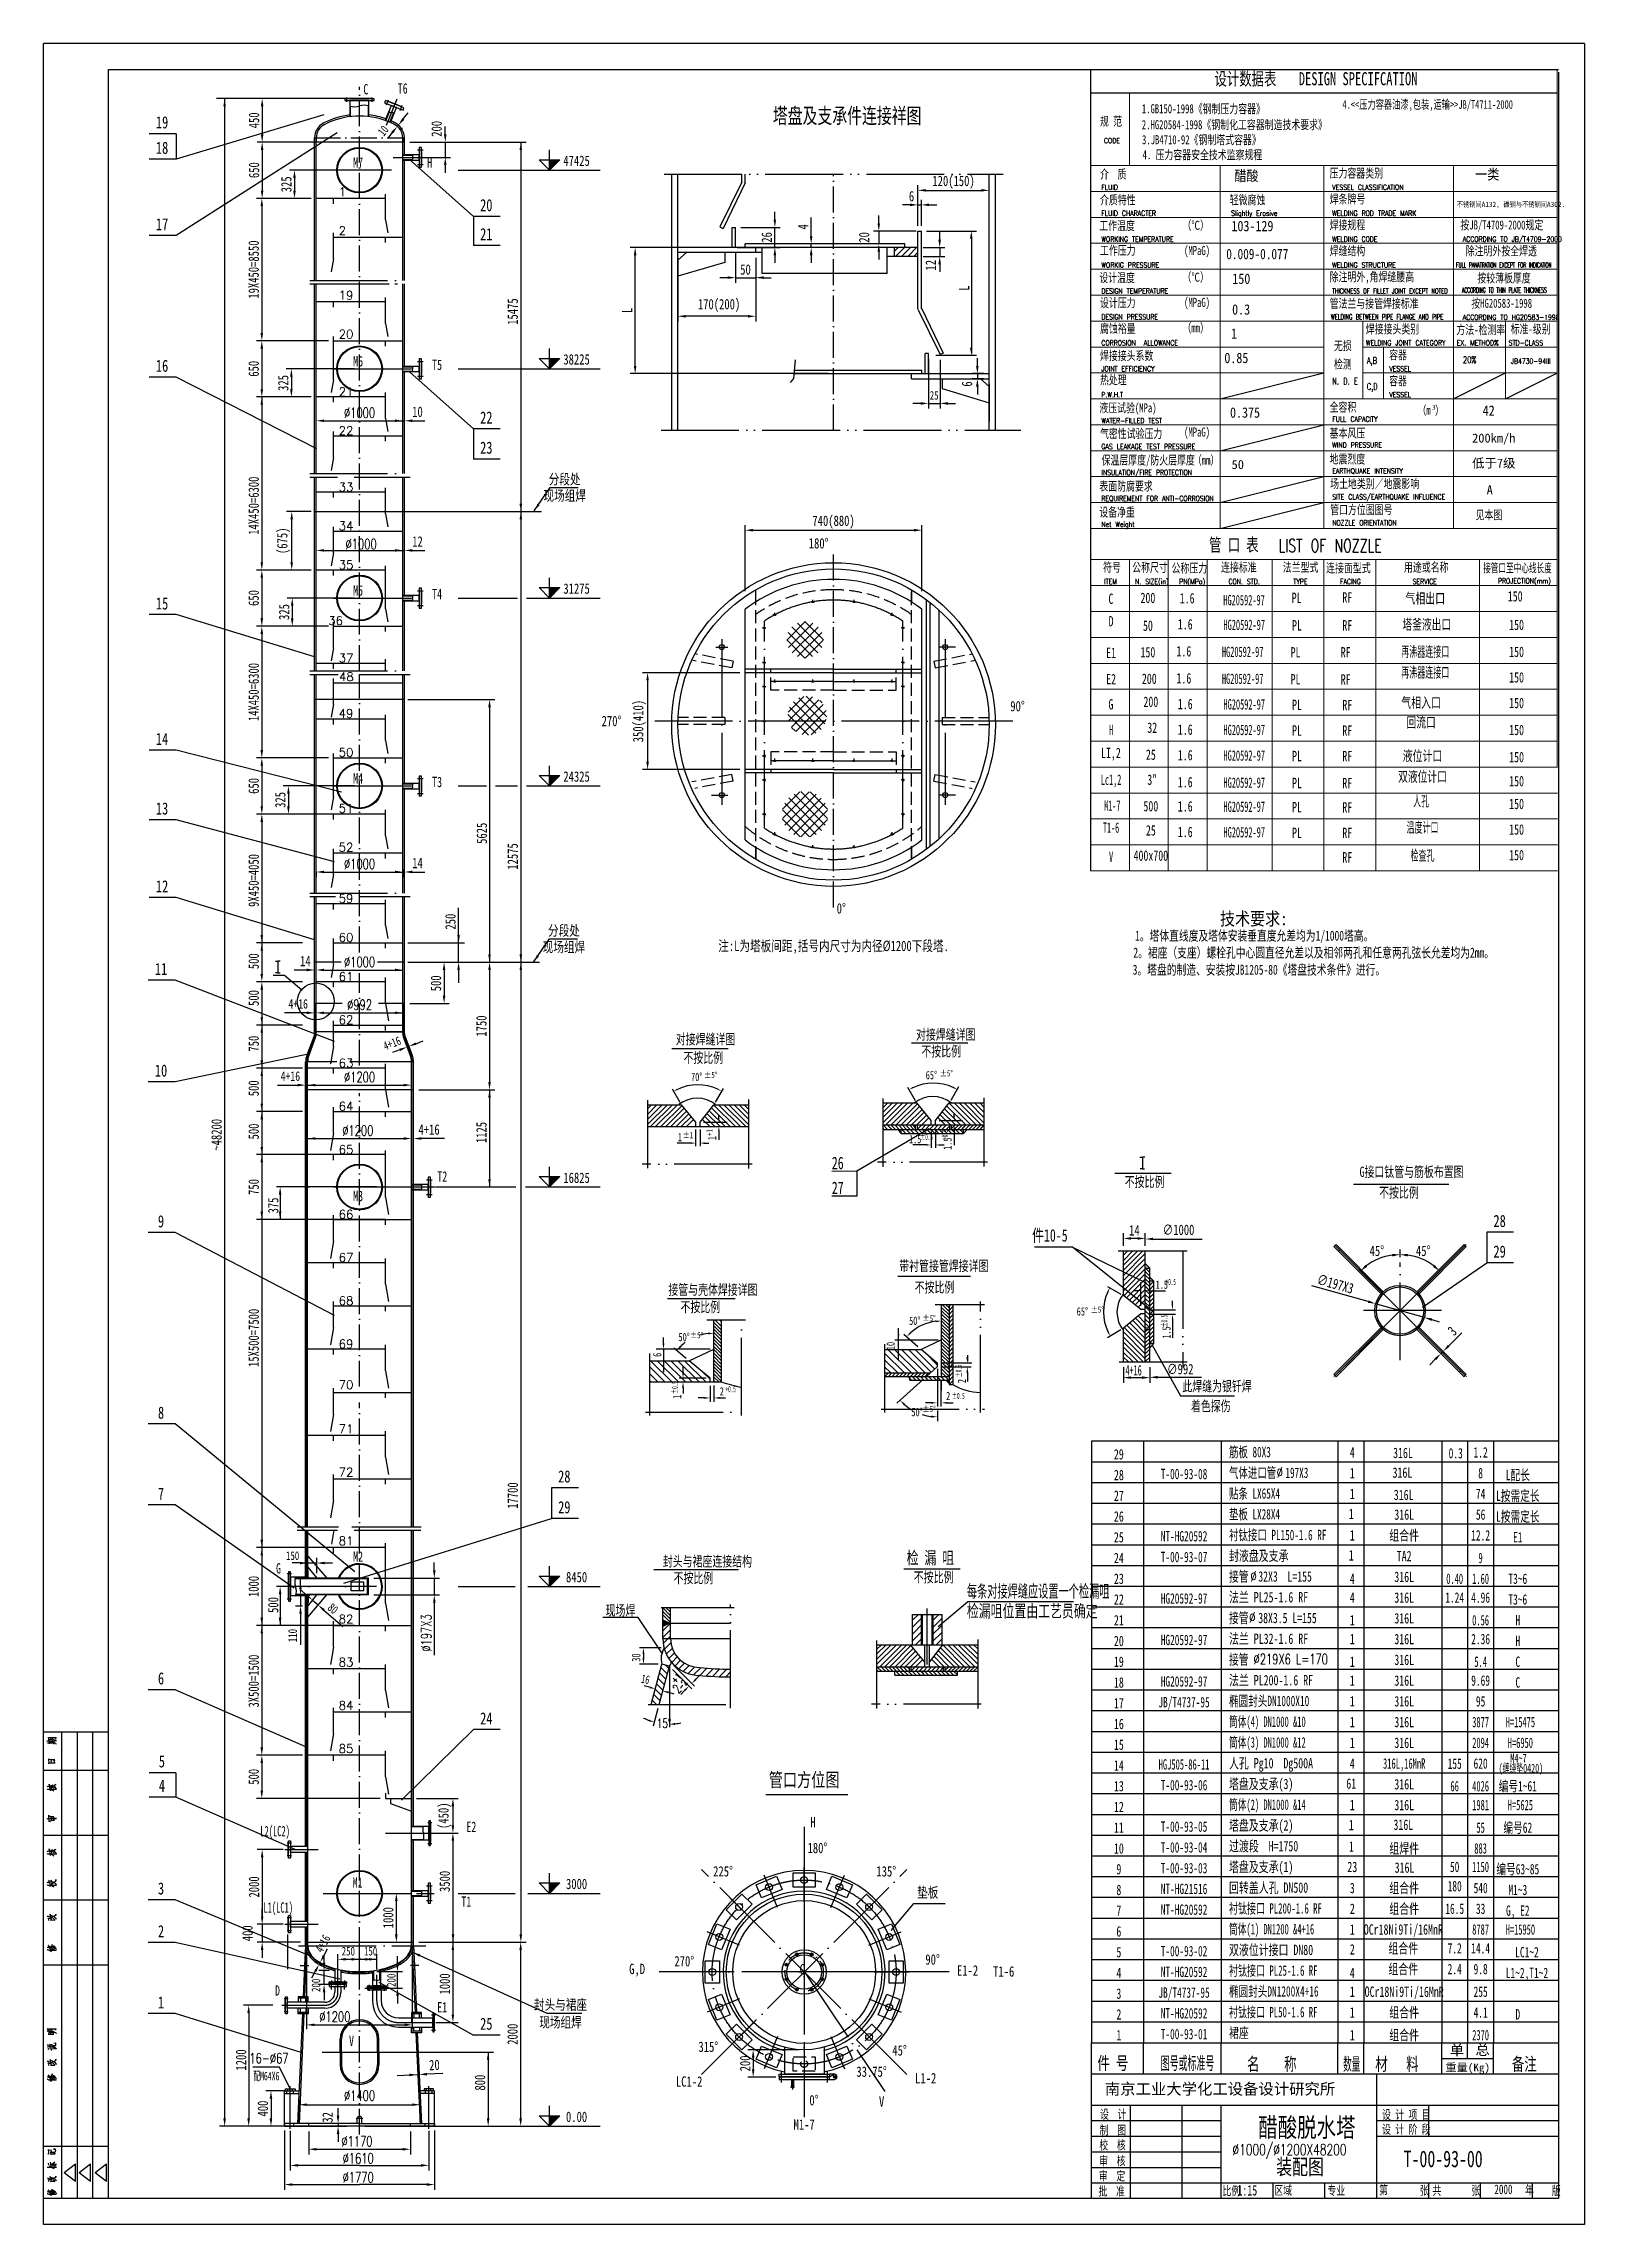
# Model space of a CAD drawing. Extents: x 2408 to 11318, y 227 to 12842.
import ezdxf
from ezdxf.enums import TextEntityAlignment as Align

# ---------------------------------------------------------------- set-up
doc = ezdxf.new("R2010")
doc.units = 0
doc.header["$LTSCALE"] = 15
doc.header["$MEASUREMENT"] = 0
for name, pattern in [('DASHDOT-L', [90, 80, -5, 0, -5]), ('DASHDOT-M', [36, 30, -3, 0, -3]), ('DASHDOT-S', [14, 10, -2, 0, -2]), ('DIVIDE-M', [39, 30, -3, 0, -3, 0, -3]), ('HIDDEN-M', [7, 5, -2])]:
    doc.linetypes.add(name, pattern=pattern)
doc.layers.get('0').update_dxf_attribs({"linetype": 'CONTINUOUS'})
for name, color, linetype in [('CDR_DIM', 7, 'CONTINUOUS'), ('CDR_DWG1', 4, 'CONTINUOUS'), ('CDR_DWG3', 1, 'DASHDOT-M'), ('CDR_DWG4', 3, 'DIVIDE-M'), ('CDR_DWG5', 6, 'HIDDEN-M'), ('CDR_TEXT', 7, 'CONTINUOUS')]:
    doc.layers.add(name, color=color, linetype=linetype)
doc.layers.add('粗实线', color=4, linetype='CONTINUOUS', lineweight=30)
doc.layers.add('细实线', color=3, linetype='CONTINUOUS', lineweight=15)
doc.styles.add('HZ', font='SIMFANG.TTF', dxfattribs={"width": 0.75, "height": 60})
doc.styles.add('HZJ', font='txt', dxfattribs={"bigfont": 'hzj'})
doc.styles.add('ROMANC', font='romanc', dxfattribs={"bigfont": 'hz'})
doc.styles.add('SBHZ', font='SIMFANG.TTF', dxfattribs={"width": 0.75})
doc.styles.get("Standard").update_dxf_attribs({"font": 'romans', "width": 0.7, "height": 3})
doc.styles.add('STT', font='txt.shx', dxfattribs={"width": 0.7})
doc.dimstyles.get("Standard").update_dxf_attribs({"dimtxt": 0.18, "dimasz": 0.18, "dimexe": 0.18, "dimexo": 0.0625, "dimgap": 0.09, "dimtad": 0, "dimtih": 1, "dimtoh": 1, "dimdec": 0, "dimzin": 0, "dimdsep": 46, "dimtxsty": 'HZ', "dimcen": 0.09, "dimaunit": 1, "dimadec": 0, "dimazin": 0, "dimtfac": 1, "dimtdec": 0, "dimtofl": 0, "dimtmove": 2, "dimatfit": 3, "dimfxl": 0, "dimtolj": 1, "dimtzin": 0, "dimarcsym": 0})
pattern_1 = [(45, (6254.52, 5388.002), (-26.5165, 26.5165), []), (135, (6254.52, 5388.002), (-26.5165, -26.5165), [])]

msp = doc.modelspace()

# ---------------------------------------------------------------- texts
at = {"color": 3, "style": 'SBHZ', "width": 0.68}
msp.add_text('4.<<压力容器油漆,包装,运输>>JB/T4711-2000', height=50, dxfattribs=at).set_placement((9919, 12465))
at = {"color": 7, "linetype": 'Continuous'}
for s, height, style, width, p in [('塔盘及支承件连接祥图', 90, 'HZ', 0.7, (6625, 12380)), ('对接焊缝详图', 60, 'HZ', 0.7, (6064, 7053)), ('对接焊缝详图', 60, 'HZ', 0.7, (7453, 7080)), ('不按比例', 60, 'HZ', 0.7, (6108, 6946)), ('不按比例', 60, 'HZ', 0.7, (7484, 6983)), ('70%%d', 48, 'HZ', 0.7, (6152, 6841)), ('%%p5%%d', 36, 'HZ', 0.7, (6228, 6858)), ('65%%d', 48, 'HZ', 0.7, (7509, 6851)), ('%%p5%%d', 36, 'HZ', 0.7, (7590, 6868)), ('1', 48, 'HZ', 0.7, (6076, 6493)), ('%%p1', 36, 'HZ', 0.7, (6103, 6510)), ('1.5', 48, 'HZ', 0.6, (7413, 6481)), ('%%p0.5', 36, 'HZ', 0.5, (7477, 6500)), ('G接口钛管与筋板布置图', 60, 'HZ', 0.7, (10018, 6286)), ('不按比例', 60, 'HZ', 0.7, (8660, 6228)), ('不按比例', 60, 'HZ', 0.7, (10131, 6166)), ('带衬管接管焊接详图', 60, 'HZ', 0.7, (7356, 5742)), ('不按比例', 60, 'HZ', 0.7, (7445, 5618)), ('1.5', 48, 'HZ', 0.6, (8839, 5639)), ('+0.5', 36, 'HZ', 0.5, (8897, 5661)), ('接管与壳体焊接详图', 60, 'HZ', 0.7, (6021, 5604)), ('不按比例', 60, 'HZ', 0.7, (6091, 5504)), ('50%%d', 48, 'HZ', 0.7, (7413, 5430)), ('%%P5%%D', 36, 'HZ', 0.7, (7490, 5451)), ('65%%d', 48, 'HZ', 0.7, (8382, 5484)), ('%%p5%%d', 36, 'HZ', 0.7, (8463, 5501)), ('50%%D', 48, 'HZ', 0.7, (6079, 5336)), ('%%P5%%D', 36, 'HZ', 0.7, (6146, 5353)), ('4+16', 60, 'HZ', 0.55, (8664, 5138)), ('2', 48, 'HZ', 0.7, (6318, 5022)), ('+0.5', 36, 'HZ', 0.5, (6352, 5041)), ('此焊缝为银钎焊', 60, 'HZ', 0.7, (8993, 5046)), ('%%P5%%D', 36, 'HZ', 0.7, (7490, 4926)), ('2', 48, 'HZ', 0.7, (7627, 4995)), ('%%P0.5', 36, 'HZ', 0.5, (7661, 5002)), ('着色探伤', 60, 'HZ', 0.7, (9043, 4931)), ('封头与裙座连接结构', 60, 'HZ', 0.7, (5989, 4033)), ('不按比例', 60, 'HZ', 0.7, (6051, 3936)), ('不按比例', 60, 'HZ', 0.7, (7440, 3941)), ('现场焊', 60, 'HZ', 0.7, (5658, 3749)), ('15%%d', 53.6, 'HZJ', 0.7, (5954, 3099))]:
    msp.add_text(s, height=height, dxfattribs=dict(at, style=style, width=width)).set_placement(p)
at = {"style": 'SBHZ'}
for s, height, width, p in [('醋酸', 60, 0.85, (9294, 12047)), ('一类', 60, 0.85, (10687, 12056)), ('不锈钢间A132, 碳钢与不锈钢间A302.', 30.24, 0.85, (10580, 11897)), ('103-129', 60, 0.85, (9277, 11757)), ('0.009-0.077', 60, 0.8, (9247, 11595)), ('150', 60, 0.85, (9282, 11452)), ('0.3', 60, 0.85, (9281, 11274)), ('1', 60, 0.85, (9275, 11135)), ('0.85', 60, 0.85, (9236, 10994)), ('0.375', 60, 0.85, (9269, 10678)), ('42', 60, 0.85, (10730, 10689)), ('技术要求:', 75, 0.85, (9211, 7742))]:
    msp.add_text(s, height=height, dxfattribs=dict(at, width=width)).set_placement(p)
at = {"color": 7, "linetype": 'Continuous'}
for s, height, rotation, style, width, p in [('+1', 36, 90, 'HZ', 0.7, (6276, 6523)), ('1', 48, 90, 'HZ', 0.7, (6298, 6499)), ('+0.5', 36, 90, 'HZ', 0.5, (7638, 6501)), ('1.5', 48, 90, 'HZ', 0.6, (7659, 6443)), ('%%p0.5', 36, 90, 'HZ', 0.5, (8907, 5415)), ('10', 48, 90, 'HZ', 0.7, (7330, 5284)), ('1.5', 48, 90, 'HZ', 0.6, (8925, 5351)), ('6', 48, 90, 'HZ', 0.7, (5980, 5245)), ('%%p0.5', 36, 90, 'HZ', 0.5, (7717, 5127)), ('%%p0.5', 36, 90, 'HZ', 0.5, (6076, 5031)), ('2', 48, 90, 'HZ', 0.7, (7742, 5093)), ('1', 48, 90, 'HZ', 0.7, (6095, 5003)), ('30', 50, 90, 'HZ', 0.7, (5859, 3482)), ('16', 50, 348.2317, 'HZ', 0.7, (5860, 3361)), ('+1', 35.4, 47.0801, 'HZJ', 0.7, (6061, 3354)), ('2', 53.6, 45, 'HZJ', 0.7, (6078, 3295)), ('-2', 35.4, 54.1234, 'HZJ', 0.7, (6101, 3316))]:
    msp.add_text(s, height=height, rotation=rotation, dxfattribs=dict(at, style=style, width=width)).set_placement(p)
at = {"color": 7, "linetype": 'Continuous', "style": 'HZ'}
msp.add_text('南京工业大学化工设备设计研究所', height=65.12, dxfattribs=at).set_placement((8545, 978))
at = {"linetype": 'Continuous', "style": 'HZ', "width": 0.7}
for s, p in [('设  计', (8517, 838)), ('设 计 项 目', (10148, 836)), ('制  图', (8515, 746)), ('设 计 阶 段', (10148, 751)), ('校  核', (8513, 660)), ('审  定', (8510, 481)), ('审  核', (8512, 569)), ('批  准', (8508, 393)), ('比例', (9225, 395)), ('区域', (9525, 398)), ('专业', (9832, 397)), ('第', (10131, 400)), ('张', (10366, 398)), ('共', (10439, 397)), ('张', (10664, 398)), ('年', (10975, 400)), ('版', (11130, 396))]:
    msp.add_text(s, height=52.5, dxfattribs=at).set_placement(p)
at = {"attachment_point": 5, "style": 'HZ'}
for s, insert, char_height, rotation in [('\\A1;450', (3625, 12398), 60, 90), ('\\A1;200', (4681, 12349), 60, 90), ('\\A1;650', (3625, 12110), 60, 90), ('\\A1;19X450=8550', (3623, 11535), 60, 90), ('\\A1;15475', (5121, 11292), 60, 90), ('\\A1;650', (3623, 10961), 60, 90), ('\\A1;14X450=6300', (3623, 10169), 60, 90), ('\\A1;650', (3623, 9635), 60, 90), ('\\A1;14X450=6300', (3623, 9091), 60, 90), ('\\A1;650', (3623, 8548), 60, 90), ('5625', (4942, 8274), 60, 90), ('12575', (5121, 8140), 60, 90), ('\\A1;9X450=4050', (3623, 8001), 60, 90), ('500', (3623, 7534), 60, 90), ('500', (3623, 7321), 60, 90), ('750', (3623, 7057), 60, 90), ('4+16', (4423, 7059), 50, 21.0659), ('500', (3623, 6799), 60, 90), ('~48200', (3408, 6530), 60, 90), ('500', (3623, 6549), 60, 90), ('1125', (4940, 6543), 60, 90), ('\\A1;750', (3623, 6228), 60, 90), ('\\A1;15X500=7500', (3623, 5355), 60, 90), ('17700', (5121, 4443), 60, 90), ('\\A1;1000', (3623, 3917), 60, 90), ('\\A1;3X500=1500', (3623, 3370), 60, 90), ('\\A1;500', (3623, 2816), 60, 90), ('(450)', (4728, 2591), 60, 90), ('\\A1;3500', (4728, 2211), 60, 90), ('\\A1;4+16', (4023, 1851), 50, 61.3742), ('\\A1;1000', (4728, 1618), 60, 90), ('\\A1;2000', (5120, 1327), 60, 90), ('1200', (3550, 1178), 60, 90), ('20', (4668, 1149), 60, 2.3973), ('\\A1;400', (3676, 897), 60, 90), ('\\A1;32', (4050, 846), 60, 90)]:
    msp.add_mtext(s, dxfattribs=dict(at, insert=insert, char_height=char_height, rotation=rotation))
at = {"attachment_point": 5}
for s, insert, char_height in [('\\A1;∅1000', (4235, 10707), 60), ('\\A1;∅1000', (4244, 9947), 60), ('\\A1;∅1000', (4235, 8097), 60), ('\\A1;∅1000', (4235, 7530), 60), ('\\A1;∅992', (4235, 7282), 60), ('\\A1;%%C1200', (4235, 6864), 60), ('\\A1;%%C1200', (4225, 6554), 60), ('%%C1200', (4235, 6555), 3), ('\\A1;∅1200', (4092, 1428), 60), ('16-%%C67', (3711, 1188), 60), ('\\A1;∅1400', (4235, 972), 60), ('%%C1610', (4227, 609), 60), ('%%C1770', (4227, 499), 60)]:
    msp.add_mtext(s, dxfattribs=dict(at, insert=insert, char_height=char_height))
at = {"attachment_point": 5, "style": 'HZ'}
for s, insert, char_height in [('10', (4570, 10712), 60), ('12', (4570, 9962), 60), ('14', (4570, 8102), 60), ('14', (3922, 7535), 60), ('4+16', (3880, 7287), 55), ('4+16', (3835, 6869), 55), ('4+16', (4637, 6560), 60), ('250', (4170, 1807), 50), ('150', (4299, 1807), 50)]:
    msp.add_mtext(s, dxfattribs=dict(at, insert=insert, char_height=char_height))
at = {"layer": 'CDR_DIM'}
for s, height, style, width, p in [('1', 0.2, 'SBHZ', 0.75, (9318, 11109)), ('检 漏 咀', 72, 'HZ', 0.7, (7399, 4047)), ('每条对接焊缝应设置一个检漏咀', 72, 'HZ', 0.6, (7747, 3854)), ('检漏咀位置由工艺员确定', 72, 'HZ', 0.7, (7747, 3739)), ('配M64X6', 50, 'HZ', 0.55, (3621, 1060))]:
    msp.add_text(s, height=height, dxfattribs=dict(at, style=style, width=width)).set_placement(p)
at = {"layer": 'CDR_DIM', "style": 'HZ', "width": 0.7}
msp.add_text('50%%d', height=48, dxfattribs=at).set_placement((7459, 4926), align=Align.MIDDLE_CENTER)
at = {"layer": 'CDR_DIM', "attachment_point": 5, "style": 'HZ'}
for s, insert, char_height, rotation in [('\\A1;10', (4372, 12338), 50, 50.8335), ('\\A1;325', (3812, 12028), 60, 90), ('\\A1;26', (6590, 11721), 60, 90), ('\\A1;4', (6800, 11782), 60, 90), ('20', (7153, 11721), 60, 90), ('12', (7538, 11560), 60, 90), ('L', (7731, 11428), 60, 90), ('L', (5782, 11298), 60, 90), ('\\A1;325', (3794, 10879), 60, 90), ('6', (7748, 10873), 60, 90), ('\\A1;(675)', (3796, 9966), 60, 90), ('\\A1;325', (3799, 9554), 60, 90), ('\\A1;350(410)', (5854, 8923), 60, 90), ('\\A1;325', (3777, 8467), 60, 90), ('\\A1;250', (4761, 7763), 60, 90), ('500', (4677, 7406), 60, 90), ('\\A1;1750', (4940, 7159), 60, 90), ('375', (3736, 6121), 60, 90), ('\\A1;∅197X3', (9878, 5667), 60, 344.1905), ('3', (10554, 5395), 60, 45), ('500', (3736, 3810), 60, 90), ('\\A1;80', (4081, 3789), 50, 319.0942), ('110', (3848, 3633), 50, 90), ('2000', (3625, 2179), 60, 90), ('\\A1;1000', (4401, 2001), 60, 90), ('400', (3587, 1911), 60, 90), ('200', (3983, 1610), 50, 90), ('\\A1;200', (4419, 1639), 50, 90), ('200', (6465, 1158), 60, 90), ('\\A1;800', (4932, 1047), 60, 90)]:
    msp.add_mtext(s, dxfattribs=dict(at, insert=insert, char_height=char_height, rotation=rotation))
for s, insert, char_height in [('47425', (5490, 12164), 60), ('\\A1;6', (7427, 11959), 60), ('120(150)', (7670, 12040), 60), ('\\A1;50', (6467, 11535), 60), ('\\A1;170(200)', (6314, 11327), 60), ('38225', (5490, 11015), 60), ('\\A1;25', (7558, 10807), 50), ('分段处', (5421, 10319), 60), ('现场组焊', (5421, 10224), 60), ('\\A1;740(880)', (6976, 10074), 60), ('180%%D', (6890, 9951), 60), ('31275', (5490, 9689), 60), ('90%%D', (8040, 9009), 60), ('270%%D', (5692, 8923), 60), ('24325', (5490, 8602), 60), ('0%%D', (7021, 7839), 60), ('分段处', (5417, 7708), 60), ('现场组焊', (5417, 7613), 60), ('注:L为塔板间距,括号内尺寸为内径%%C1200下段塔.', (6976, 7615), 60), ('16825', (5490, 6281), 60), ('\\A1;14', (8716, 5977), 60), ('\\A1;∅1000', (8971, 5980), 60), ('\\A1;45°', (10118, 5858), 60), ('\\A1;45°', (10386, 5858), 60), ('\\A1;∅992', (8981, 5174), 60), ('150', (3848, 4095), 50), ('8450', (5490, 3971), 60), ('管口方位图', (6806, 2794), 80), ('H', (6857, 2553), 60), ('180%%D', (6883, 2404), 60), ('225%%D', (6337, 2269), 60), ('135%%D', (7281, 2269), 60), ('3000', (5490, 2196), 60), ('垫板', (7521, 2144), 60), ('270%%D', (6113, 1749), 60), ('90%%D', (7549, 1759), 60), ('G,D', (5840, 1697), 60), ('C', (6795, 1702), 60), ('E1-2', (7751, 1696), 60), ('T1-6', (7960, 1690), 60), ('封头与裙座', (5397, 1495), 60), ('现场组焊', (5397, 1393), 60), ('315%%D', (6252, 1254), 60), ('45%%D', (7358, 1233), 60), ('33.75%%D', (7196, 1110), 60), ('LC1-2', (6141, 1053), 60), ('L1-2', (7509, 1073), 60), ('0%%D', (6863, 945), 60), ('V', (7254, 937), 60), ('0.00', (5490, 849), 60), ('M1-7', (6806, 805), 60)]:
    msp.add_mtext(s, dxfattribs=dict(at, insert=insert, char_height=char_height))
at = {"layer": 'CDR_DIM', "insert": (4621, 3648), "char_height": 60, "attachment_point": 5, "rotation": 90}
msp.add_mtext('\\A1;∅197X3', dxfattribs=at)
at = {"layer": 'CDR_DIM', "insert": (4220, 708), "char_height": 60, "attachment_point": 5}
msp.add_mtext('\\A1;∅1170', dxfattribs=at)
at = {"layer": 'CDR_DWG1', "style": 'HZ'}
for s, height, width, p in [('C', 60, 0.7, (4257, 12548)), ('T6', 60, 0.7, (4456, 12553)), ('M7', 60, 0.7, (4198, 12124)), ('H', 60, 0.7, (4626, 12124)), ('M6', 60, 0.7, (4198, 10975)), ('T5', 60, 0.7, (4655, 10954)), ('M5', 60, 0.7, (4198, 9649)), ('T4', 60, 0.7, (4655, 9628)), ('M4', 60, 0.7, (4198, 8562)), ('T3', 60, 0.7, (4655, 8541)), ('T2', 60, 0.7, (4685, 6259)), ('26', 72, 0.7, (6966, 6331)), ('M3', 60, 0.7, (4198, 6146)), ('27', 72, 0.7, (6966, 6187)), ('件10-5', 72, 0.7, (8124, 5912)), ('G', 60, 0.7, (3752, 3992)), ('M2', 60, 0.7, (4198, 4060)), ('L2(LC2)', 60, 0.6, (3661, 2472)), ('E2', 60, 0.7, (4853, 2497)), ('M1', 60, 0.7, (4195, 2174)), ('L1(LC1)', 60, 0.6, (3679, 2030)), ('T1', 60, 0.7, (4824, 2064)), ('D', 60, 0.7, (3746, 1550)), ('E1', 60, 0.7, (4684, 1453)), ('V', 60, 0.7, (4174, 1259))]:
    msp.add_text(s, height=height, dxfattribs=dict(at, width=width)).set_placement(p)
at = {"layer": 'CDR_DWG1', "style": 'ROMANC'}
for s, p in [('1', (4114, 11960)), ('2', (4114, 11735)), ('19', (4114, 11361)), ('20', (4114, 11136)), ('21', (4114, 10803)), ('22', (4114, 10578)), ('33', (4114, 10252)), ('34', (4114, 10027)), ('35', (4114, 9802)), ('36', (4054, 9479)), ('37', (4114, 9263)), ('48', (4116, 9155)), ('49', (4114, 8942)), ('50', (4114, 8717)), ('51', (4114, 8393)), ('52', (4114, 8168)), ('59', (4114, 7872)), ('60', (4114, 7647)), ('61', (4114, 7420)), ('62', (4114, 7170)), ('63', (4114, 6920)), ('64', (4114, 6670)), ('65', (4114, 6420)), ('66', (4114, 6045)), ('67', (4114, 5795)), ('68', (4114, 5545)), ('69', (4114, 5295)), ('70', (4114, 5059)), ('71', (4114, 4804)), ('72', (4114, 4554)), ('81', (4114, 4156)), ('82', (4114, 3704)), ('83', (4114, 3454)), ('84', (4114, 3204)), ('85', (4114, 2954))]:
    msp.add_text(s, height=50, dxfattribs=at).set_placement(p)
at = {"layer": 'CDR_DWG1', "char_height": 70, "attachment_point": 5, "style": 'HZ'}
for s, insert in [('19', (3093, 12386)), ('18', (3093, 12239)), ('20', (4968, 11907)), ('17', (3093, 11797)), ('21', (4968, 11740)), ('16', (3093, 10978)), ('22', (4968, 10679)), ('23', (4968, 10504)), ('15', (3093, 9603)), ('14', (3093, 8820)), ('13', (3093, 8417)), ('12', (3093, 7967)), ('11', (3087, 7489)), ('10', (3087, 6901)), ('9', (3087, 6029)), ('28', (10828, 6031)), ('29', (10828, 5854)), ('8', (3087, 4922)), ('28', (5419, 4553)), ('7', (3087, 4454)), ('29', (5419, 4375)), ('6', (3087, 3385)), ('24', (4968, 3154)), ('5', (3092, 2905)), ('4', (3092, 2764)), ('3', (3087, 2170)), ('2', (3087, 1923)), ('1', (3087, 1511)), ('25', (4968, 1387))]:
    msp.add_mtext(s, dxfattribs=dict(at, insert=insert))
at = {"layer": 'CDR_TEXT', "style": 'HZ'}
for s, height, width, p in [('C', 60, 0.7, (8580, 9601)), ('200', 60, 0.7, (8794, 9606)), ('1.6', 60, 0.7, (9021, 9604)), ('HG20592-97', 60, 0.56, (9350, 9593)), ('PL', 60, 0.7, (9654, 9606)), ('RF', 60, 0.7, (9947, 9608)), ('气相出口', 60, 0.7, (10398, 9603)), ('150', 60, 0.7, (10918, 9615)), ('D', 60, 0.7, (8581, 9471)), ('50', 60, 0.7, (8794, 9445)), ('1.6', 60, 0.7, (9010, 9453)), ('HG20592-97 ', 60, 0.56, (9363, 9450)), ('PL', 60, 0.7, (9656, 9447)), ('RF', 60, 0.7, (9947, 9447)), ('塔釜液出口', 60, 0.6875, (10407, 9452)), ('150', 60, 0.7, (10926, 9450)), ('E1', 60, 0.7, (8581, 9288)), ('150', 60, 0.7, (8794, 9292)), ('1.6', 60, 0.7, (9002, 9297)), ('HG20592-97 ', 60, 0.56, (9354, 9294)), ('PL', 60, 0.7, (9648, 9291)), ('RF', 60, 0.7, (9938, 9291)), ('再沸器连接口', 60, 0.55, (10398, 9295)), ('150', 60, 0.7, (10926, 9294)), ('再沸器连接口', 60, 0.55, (10398, 9175)), ('E2', 60, 0.7, (8581, 9136)), ('200', 60, 0.7, (8802, 9138)), ('1.6', 60, 0.7, (9002, 9141)), ('HG20592-97 ', 60, 0.56, (9354, 9138)), ('PL', 60, 0.7, (9648, 9135)), ('RF', 60, 0.7, (9938, 9134)), ('150', 60, 0.7, (10926, 9146)), ('G', 60, 0.7, (8580, 8990)), ('200', 60, 0.7, (8811, 9005)), ('1.6', 60, 0.7, (9010, 8992)), ('HG20592-97 ', 60, 0.56, (9363, 8990)), ('PL', 60, 0.7, (9656, 8987)), ('RF', 60, 0.7, (9947, 8986)), ('气相入口', 60, 0.7, (10374, 9000)), ('150', 60, 0.7, (10926, 8998)), ('H', 60, 0.55, (8581, 8843)), ('32', 60, 0.7, (8819, 8855)), ('1.6', 60, 0.7, (9010, 8844)), ('HG20592-97 ', 60, 0.56, (9363, 8842)), ('PL', 60, 0.7, (9656, 8839)), ('RF', 60, 0.7, (9947, 8838)), ('回流口', 60, 0.6875, (10374, 8886)), ('150', 60, 0.7, (10926, 8842)), ('LI,2', 60, 0.7, (8580, 8709)), ('25', 60, 0.7, (8811, 8699)), ('1.6', 60, 0.7, (9010, 8696)), ('HG20592-97 ', 60, 0.56, (9363, 8694)), ('PL', 60, 0.7, (9656, 8691)), ('RF', 60, 0.7, (9947, 8690)), ('液位计口', 60, 0.7, (10382, 8692)), ('150', 60, 0.7, (10926, 8685)), ('Lc1,2', 60, 0.55, (8581, 8554)), ('3"', 60, 0.7, (8819, 8554)), ('1.6', 60, 0.7, (9010, 8540)), ('HG20592-97 ', 60, 0.56, (9363, 8537)), ('PL', 60, 0.7, (9656, 8535)), ('RF', 60, 0.7, (9947, 8534)), ('双液位计口', 60, 0.6875, (10382, 8572)), ('150', 60, 0.7, (10926, 8546)), ('M1-7', 60, 0.55, (8588, 8404)), ('500', 60, 0.7, (8811, 8401)), ('1.6', 60, 0.7, (9010, 8400)), ('HG20592-97 ', 60, 0.56, (9363, 8398)), ('PL', 60, 0.7, (9656, 8395)), ('RF', 60, 0.7, (9947, 8394)), ('人孔', 60, 0.55, (10374, 8430)), ('150', 60, 0.7, (10926, 8414)), ('T1-6', 60, 0.52, (8581, 8277)), ('温度计口', 60, 0.55, (10382, 8278)), ('25', 60, 0.7, (8811, 8261)), ('1.6', 60, 0.7, (9010, 8252)), ('HG20592-97 ', 60, 0.56, (9363, 8250)), ('PL', 60, 0.7, (9656, 8247)), ('RF', 60, 0.7, (9947, 8246)), ('150', 60, 0.7, (10926, 8266)), ('V', 60, 0.52, (8581, 8107)), ('400x700', 60, 0.7, (8811, 8115)), ('RF', 60, 0.7, (9947, 8105)), ('检查孔', 60, 0.55, (10382, 8116)), ('150', 60, 0.7, (10926, 8118)), ('29', 60, 0.7, (8626, 4652)), ('4', 60, 0.7, (9976, 4663)), ('316L', 60, 0.7, (10269, 4660)), ('0.3', 60, 0.666667, (10574, 4658)), ('1.2', 60, 0.666667, (10718, 4663)), ('28', 60, 0.7, (8626, 4532)), ('T-00-93-08', 60, 0.66, (9003, 4538)), ('1', 60, 0.7, (9976, 4543)), ('316L', 60, 0.7, (10266, 4546)), ('8', 60, 0.666667, (10718, 4543)), ('L配长', 60, 0.666667, (10933, 4532)), ('27', 60, 0.7, (8626, 4412)), ('1', 60, 0.7, (9976, 4423)), ('316L', 60, 0.7, (10273, 4417)), ('74', 60, 0.666667, (10718, 4423)), ('L按需定长', 60, 0.666667, (10933, 4412)), ('26', 60, 0.7, (8626, 4292)), ('1', 60, 0.7, (9970, 4307)), ('316L', 60, 0.7, (10276, 4303)), ('56', 60, 0.666667, (10718, 4303)), ('L按需定长', 60, 0.666667, (10933, 4292)), ('25', 60, 0.7, (8626, 4172)), ('NT-HG20592', 60, 0.66, (9003, 4178)), ('1', 60, 0.7, (9976, 4183)), ('组合件', 60, 0.7, (10276, 4183)), ('12.2', 60, 0.666667, (10718, 4183)), ('E1', 60, 0.666667, (10933, 4172)), ('24', 60, 0.7, (8626, 4052)), ('T-00-93-07', 60, 0.66, (9003, 4058)), ('1', 60, 0.7, (9970, 4067)), ('TA2', 60, 0.7, (10276, 4063)), ('9', 60, 0.566667, (10718, 4052)), ('23', 60, 0.7, (8626, 3932)), ('4', 60, 0.7, (9976, 3932)), ('316L', 60, 0.7, (10276, 3943)), ('0.40', 60, 0.566667, (10568, 3932)), ('1.60', 60, 0.566667, (10718, 3932)), ('T3~6', 60, 0.666667, (10933, 3932)), ('22', 60, 0.7, (8626, 3812)), ('HG20592-97', 60, 0.66, (9003, 3818)), ('4', 60, 0.7, (9976, 3823)), ('316L', 60, 0.7, (10276, 3823)), ('1.24', 60, 0.666667, (10568, 3823)), ('4.96', 60, 0.666667, (10718, 3823)), ('T3~6', 60, 0.666667, (10933, 3812)), ('21', 60, 0.7, (8626, 3692)), ('1', 60, 0.7, (9976, 3692)), ('316L', 60, 0.7, (10276, 3703)), ('0.56', 60, 0.566667, (10718, 3692)), ('H', 60, 0.666667, (10933, 3692)), ('20', 60, 0.7, (8626, 3572)), ('HG20592-97', 60, 0.66, (9003, 3578)), ('1', 60, 0.7, (9976, 3583)), ('316L', 60, 0.7, (10276, 3583)), ('2.36', 60, 0.666667, (10718, 3583)), ('H', 60, 0.666667, (10933, 3572)), ('19', 60, 0.7, (8626, 3452)), ('1', 60, 0.7, (9976, 3452)), ('316L', 60, 0.7, (10276, 3463)), ('5.4', 60, 0.566667, (10718, 3452)), ('C', 60, 0.666667, (10933, 3452)), ('18', 60, 0.7, (8626, 3332)), ('JB/T4737-95', 60, 0.66, (9003, 3218)), ('HG20592-97', 60, 0.66, (9003, 3338)), ('1', 60, 0.7, (9976, 3343)), ('1', 60, 0.7, (9976, 3223)), ('316L', 60, 0.7, (10276, 3343)), ('316L', 60, 0.7, (10276, 3223)), ('9.69', 60, 0.666667, (10718, 3343)), ('95', 60, 0.666667, (10718, 3223)), ('C', 60, 0.666667, (10933, 3332)), ('17', 60, 0.7, (8626, 3212)), ('1', 60, 0.7, (9976, 3103)), ('316L', 60, 0.7, (10276, 3103)), ('3877', 60, 0.566667, (10718, 3103)), ('H=15475', 60, 0.566667, (10948, 3103)), ('16', 60, 0.7, (8626, 3092)), ('15', 60, 0.7, (8626, 2972)), ('1', 60, 0.7, (9976, 2983)), ('316L', 60, 0.7, (10276, 2983)), ('2094', 60, 0.566667, (10718, 2983)), ('H=6950', 60, 0.566667, (10948, 2983)), ('14', 60, 0.7, (8626, 2852)), ('HGJ505-86-11', 60, 0.6, (9003, 2858)), ('4', 60, 0.7, (9976, 2863)), ('316L,16MnR', 60, 0.6, (10276, 2863)), ('155', 60, 0.666667, (10568, 2862)), ('620', 60, 0.666667, (10718, 2863)), ('M4~7', 50, 0.666667, (10937, 2899)), ('13', 60, 0.7, (8626, 2732)), ('T-00-93-06', 60, 0.66, (9003, 2738)), ('61', 60, 0.7, (9970, 2747)), ('316L', 60, 0.7, (10276, 2743)), ('66', 60, 0.566667, (10568, 2732)), ('4026', 60, 0.566667, (10718, 2732)), ('编号1~61', 60, 0.666667, (10933, 2732)), ('(缠绕垫0420)', 50, 0.566667, (10951, 2841)), ('12', 60, 0.7, (8626, 2612)), ('1', 60, 0.7, (9976, 2623)), ('316L', 60, 0.7, (10276, 2623)), ('1981', 60, 0.566667, (10718, 2623)), ('H=5625', 60, 0.566667, (10948, 2623)), ('11', 60, 0.7, (8626, 2492)), ('T-00-93-05', 60, 0.66, (9003, 2498)), ('1', 60, 0.7, (9970, 2507)), ('316L', 60, 0.7, (10271, 2509)), ('55', 60, 0.566667, (10718, 2492)), ('编号62', 60, 0.666667, (10933, 2492)), ('10', 60, 0.7, (8626, 2372)), ('T-00-93-04', 60, 0.66, (9003, 2378)), ('1', 60, 0.7, (9971, 2383)), ('组焊件', 60, 0.7, (10276, 2372)), ('883', 60, 0.566667, (10718, 2372)), ('9', 60, 0.7, (8626, 2252)), ('T-00-93-03', 60, 0.66, (9003, 2258)), ('23', 60, 0.7, (9976, 2265)), ('316L', 60, 0.7, (10278, 2261)), ('50', 60, 0.666667, (10568, 2265)), ('1150', 60, 0.566667, (10718, 2265)), ('编号63~85', 60, 0.666667, (10933, 2252)), ('8', 60, 0.7, (8626, 2132)), ('NT-HG21516', 60, 0.66, (9003, 2138)), ('3', 60, 0.7, (9976, 2143)), ('组合件', 60, 0.7, (10276, 2143)), ('180', 60, 0.666667, (10568, 2154)), ('540', 60, 0.666667, (10718, 2143)), ('M1~3', 60, 0.666667, (10933, 2132)), ('7', 60, 0.7, (8626, 2012)), ('NT-HG20592', 60, 0.66, (9003, 2018)), ('2', 60, 0.7, (9976, 2023)), ('组合件', 60, 0.7, (10276, 2023)), ('16.5', 60, 0.666667, (10568, 2023)), ('33', 60, 0.666667, (10718, 2023)), ('G, E2', 60, 0.666667, (10933, 2012)), ('6', 60, 0.7, (8626, 1892)), ('1', 60, 0.7, (9976, 1903)), ('OCr18Ni9Ti/16MnR', 60, 0.7, (10271, 1903)), ('8787', 60, 0.566667, (10718, 1903)), ('H=15950', 60, 0.566667, (10948, 1903)), ('5', 60, 0.7, (8626, 1772)), ('T-00-93-02', 60, 0.66, (9003, 1778)), ('2', 60, 0.7, (9976, 1788)), ('组合件', 60, 0.7, (10271, 1794)), ('7.2', 60, 0.666667, (10568, 1794)), ('14.4', 60, 0.666667, (10718, 1794)), ('LC1~2', 60, 0.666667, (10986, 1772)), ('4', 60, 0.7, (8626, 1652)), ('NT-HG20592', 60, 0.66, (9003, 1658)), ('4', 60, 0.7, (9976, 1652)), ('组合件', 60, 0.7, (10271, 1674)), ('2.4', 60, 0.666667, (10568, 1674)), ('9.8', 60, 0.666667, (10718, 1674)), ('L1~2,T1~2', 60, 0.666667, (10986, 1652)), ('3', 60, 0.7, (8626, 1532)), ('JB/T4737-95', 60, 0.66, (9003, 1538)), ('1', 60, 0.7, (9976, 1543)), ('OCr18Ni9Ti/16MnR', 60, 0.7, (10276, 1543)), ('255', 60, 0.666667, (10718, 1543)), ('2', 60, 0.7, (8626, 1412)), ('NT-HG20592', 60, 0.66, (9003, 1418)), ('1', 60, 0.7, (9976, 1423)), ('组合件', 60, 0.7, (10276, 1423)), ('4.1', 60, 0.666667, (10718, 1423)), ('D', 60, 0.666667, (10933, 1412)), ('1', 60, 0.7, (8626, 1292)), ('T-00-93-01', 60, 0.66, (9003, 1298)), ('1', 60, 0.7, (9976, 1292)), ('组合件', 60, 0.7, (10276, 1292)), ('2370', 60, 0.566667, (10718, 1292)), ('1:15', 60, 0.7, (9369, 394)), ('2000', 55, 0.7, (10850, 402))]:
    msp.add_text(s, height=height, dxfattribs=dict(at, width=width)).set_placement(p, align=Align.CENTER)
for s, height, width, p in [('筋板 80X3', 60, 0.65, (9263, 4665)), ('气体进口管  197X3', 60, 0.65, (9263, 4545)), ('贴条 LX65X4', 60, 0.65, (9263, 4425)), ('垫板 LX28X4', 60, 0.65, (9263, 4305)), ('衬钛接口 PL150-1.6 RF', 60, 0.65, (9263, 4185)), ('封液盘及支承', 60, 0.7, (9263, 4065)), ('接管  32X3  L=155', 60, 0.69, (9263, 3945)), ('法兰 PL25-1.6 RF', 60, 0.7, (9263, 3825)), ('接管  38X3.5 L=155', 60, 0.69, (9263, 3705)), ('法兰 PL32-1.6 RF', 60, 0.7, (9263, 3585)), ('接管 ', 60, 0.69, (9263, 3465)), ('法兰 PL200-1.6 RF', 60, 0.7, (9263, 3345)), ('椭圆封头DN1000X10', 60, 0.66, (9263, 3225)), ('筒体(4) DN1000 &10', 60, 0.6, (9263, 3105)), ('筒体(3) DN1000 &12', 60, 0.6, (9263, 2985)), ('人孔 Pg10  Dg500A', 60, 0.7, (9263, 2865)), ('塔盘及支承(3)', 60, 0.7, (9263, 2745)), ('筒体(2) DN1000 &14', 60, 0.6, (9263, 2625)), ('塔盘及支承(2)', 60, 0.7, (9263, 2505)), ('过渡段  H=1750', 60, 0.7, (9263, 2385)), ('塔盘及支承(1)', 60, 0.7, (9263, 2265)), ('回转盖人孔 DN500', 60, 0.7, (9263, 2145)), ('衬钛接口 PL200-1.6 RF', 60, 0.62, (9263, 2025)), ('筒体(1) DN1200 &4+16', 60, 0.6, (9263, 1905)), ('双液位计接口 DN80', 60, 0.7, (9263, 1785)), ('衬钛接口 PL25-1.6 RF', 60, 0.62, (9263, 1665)), ('椭圆封头DN1200X4+16', 60, 0.66, (9263, 1545)), ('衬钛接口 PL50-1.6 RF', 60, 0.62, (9263, 1425)), ('裙座', 60, 0.7, (9263, 1305)), ('醋酸脱水塔', 110, 0.75, (9432, 733)), ('T-00-93-00', 96, 0.7, (10273, 558)), ('装配图', 90, 0.75, (9536, 515))]:
    msp.add_text(s, height=height, dxfattribs=dict(at, width=width)).set_placement(p)
at = {"layer": 'CDR_TEXT', "width": 0.7}
for s, height, p in [(' %%C ', 60, (9510, 4547)), (' %%C ', 60, (9358, 3946)), (' %%C ', 60, (9351, 3708)), (' %%C219X6 L=170', 60, (9376, 3467)), ('%%C1000/%%C1200X48200', 64.32, (9283, 627))]:
    msp.add_text(s, height=height, dxfattribs=at).set_placement(p)
at = {"layer": '细实线'}
for s, height, style, width, p in [('设计数据表  ', 75, 'HZ', 0.7, (9179, 12601)), ('  DESIGN SPECIFCATION', 75.9, 'HZ', 0.7, (9594, 12601)), ('1.GB150-1998《钢制压力容器》', 52.5, 'HZ', 0.7, (8759, 12439)), ('规 范', 52.5, 'HZ', 0.7, (8517, 12367)), ('2.HG20584-1998《钢制化工容器制造技术要求》', 52.5, 'HZ', 0.7, (8759, 12347)), ('CODE', 30, 'STT', 0.707, (8540, 12266)), ('3.JB4710-92《钢制塔式容器》', 52.5, 'HZ', 0.7, (8760, 12260)), ('介  质', 52.5, 'HZ', 0.7, (8517, 12061)), ('4. 压力容器安全技术监察规程', 52.5, 'HZ', 0.7, (8763, 12173)), ('压力容器类别', 52.5, 'HZ', 0.7, (9845, 12067)), ('FLUID', 30, 'STT', 0.707, (8525, 11996)), ('VESSEL CLASSIFICATION', 30, 'STT', 0.707, (9860, 11996)), ('介质特性', 52.5, 'HZ', 0.7, (8517, 11912)), ('FLUID CHARACTER', 30, 'STT', 0.707, (8525, 11846)), ('轻微腐蚀', 52.5, 'HZ', 0.7, (9267, 11912)), ('Slightly Erosive', 30, 'STT', 0.707, (9275, 11846)), ('焊条牌号', 52.5, 'HZ', 0.7, (9845, 11917)), ('WELDING ROD TRADE MARK', 30, 'STT', 0.707, (9860, 11846)), ('工作温度', 52.5, 'HZ', 0.7, (8513, 11763)), ('（℃）', 52.5, 'HZ', 0.7, (8994, 11765)), ('焊接规程', 52.5, 'HZ', 0.7, (9845, 11767)), ('按JB/T4709-2000规定', 52.5, 'HZ', 0.7, (10601, 11767)), ('ACCORDING TO JB/T4709-2000', 30, 'STT', 0.707, (10615, 11696)), ('工作压力', 52.5, 'HZ', 0.7, (8517, 11620)), ('WORKING TEMPERATURE', 30, 'STT', 0.707, (8525, 11696)), ('(MPaG)', 52.5, 'HZ', 0.7, (9003, 11619)), ('焊缝结构', 52.5, 'HZ', 0.7, (9845, 11617)), ('WELDING CODE', 30, 'STT', 0.707, (9860, 11696)), ('除注明外按全焊透', 52.5, 'HZ', 0.7, (10632, 11617)), ('设计温度', 52.5, 'HZ', 0.7, (8513, 11462)), ('WORKIG PRESSURE', 30, 'STT', 0.707, (8525, 11546)), ('（℃）', 52.5, 'HZ', 0.7, (8994, 11465)), ('除注明外,角焊缝腰高', 52.5, 'HZ', 0.7, (9845, 11467)), ('WELDING STRUCTURE', 30, 'STT', 0.707, (9860, 11546)), ('FULL PANATRATION EXCEPT FOR INDICATION', 30, 'STT', 0.5, (10576, 11546)), ('按较薄板厚度', 52.5, 'HZ', 0.7, (10699, 11460)), ('设计压力', 52.5, 'HZ', 0.7, (8517, 11317)), ('DESIGN TEMPERATURE', 30, 'STT', 0.707, (8525, 11396)), ('(MPaG)', 52.5, 'HZ', 0.7, (9003, 11319)), ('管法兰与接管焊接标准', 52.5, 'HZ', 0.7, (9845, 11313)), ('THICKNESS OF FILLET JOINT EXCEPT NOTED', 30, 'STT', 0.6, (9860, 11396)), ('ACCORDING TO THIN PLATE THICKNESS', 30, 'STT', 0.5, (10610, 11401)), ('按HG20583-1998', 52.5, 'HZ', 0.7, (10664, 11314)), ('腐蚀裕量', 52.5, 'HZ', 0.7, (8517, 11168)), ('DESIGN PRESSURE', 30, 'STT', 0.707, (8525, 11246)), ('（mm）', 52.5, 'HZ', 0.7, (8994, 11171)), ('WELDING BETWEEN PIPE FLANGE AND PIPE', 30, 'STT', 0.6, (9852, 11246)), ('ACCORDING TO HG20583-1998', 30, 'STT', 0.707, (10615, 11244)), ('CORROSION  ALLOWANCE', 30, 'STT', 0.707, (8525, 11096)), ('无损', 52.5, 'HZ', 0.7, (9870, 11068)), ('焊接接头类别', 52.5, 'HZ', 0.7, (10054, 11165)), ('WELDING JOINT CATEGORY', 30, 'STT', 0.707, (10055, 11096)), ('方法-检测率', 52.5, 'HZ', 0.7, (10578, 11161)), ('EX. METHOD%', 30, 'STT', 0.707, (10580, 11096)), ('STD-CLASS', 30, 'STT', 0.707, (10880, 11096)), ('标准-级别', 52.5, 'HZ', 0.7, (10892, 11165)), ('焊接接头系数', 52.5, 'HZ', 0.7, (8517, 11011)), ('JOINT EFFICIENCY', 30, 'STT', 0.707, (8525, 10946)), ('检测', 52.5, 'HZ', 0.7, (9870, 10962)), ('A,B', 37.5, 'STT', 0.707, (10060, 10990)), ('容器', 52.5, 'HZ', 0.7, (10189, 11015)), ('VESSEL', 30, 'STT', 0.707, (10190, 10946)), ('20%', 40, 'STT', 0.707, (10616, 10993)), ('JB4730-94III', 30, 'STT', 0.707, (10893, 10990)), ('热处理', 52.5, 'HZ', 0.7, (8517, 10871)), ('N. D. E', 37.5, 'STT', 0.707, (9860, 10871)), ('C,D', 37.5, 'STT', 0.707, (10060, 10840)), ('容器', 52.5, 'HZ', 0.7, (10189, 10865)), ('液压试验(MPa)', 52.5, 'HZ', 0.7, (8513, 10709)), ('P.W.H.T', 30, 'STT', 0.707, (8525, 10796)), ('全容积', 52.5, 'HZ', 0.7, (9845, 10713)), ('VESSEL', 30, 'STT', 0.707, (10190, 10796)), ('（m ）', 52.5, 'HZ', 0.7, (10353, 10695)), ('气密性试验压力', 52.5, 'HZ', 0.7, (8517, 10560)), ('WATER-FILLED TEST ', 30, 'STT', 0.707, (8525, 10646)), ('(MPaG)', 52.5, 'HZ', 0.7, (9003, 10569)), ('基本风压', 52.5, 'HZ', 0.7, (9845, 10563)), ('FULL CAPACITY', 30, 'STT', 0.707, (9860, 10655)), ('GAS LEAKAGE TEST PRESSURE', 30, 'STT', 0.707, (8525, 10496)), ('地震烈度', 52.5, 'HZ', 0.7, (9845, 10413)), ('WIND PRESSURE', 30, 'STT', 0.707, (9860, 10505)), ('保温层厚度/防火层厚度', 52.5, 'HZ', 0.7, (8526, 10407)), ('INSULATION/FIRE PROTECTION', 30, 'STT', 0.707, (8525, 10346)), ('（mm）', 52.5, 'HZ', 0.7, (9054, 10406)), ('EARTHQUAKE INTENSITY', 30, 'STT', 0.707, (9860, 10355)), ('表面防腐要求', 52.5, 'HZ', 0.7, (8513, 10256)), ('REQUIREMENT FOR ANTI-CORROSION', 30, 'STT', 0.707, (8525, 10196)), ('场土地类别／地震影响', 52.5, 'HZ', 0.7, (9848, 10270)), ('SITE CLASS/EARTHQUAKE INFLUENCE', 30, 'STT', 0.707, (9860, 10205)), ('设备净重', 52.5, 'HZ', 0.7, (8513, 10106)), ('管口方位图图号', 52.5, 'HZ', 0.7, (9848, 10120)), ('见本图', 52.5, 'HZ', 0.7, (10689, 10090)), ('Net Weight', 30, 'STT', 0.707, (8525, 10046)), ('管 口 表', 75, 'HZ', 0.7, (9148, 9905)), ('LIST OF NOZZLE ', 75, 'STT', 0.707, (9549, 9901)), ('NOZZLE ORIENTATION', 30, 'STT', 0.707, (9860, 10055)), ('符号', 52.5, 'HZ', 0.7, (8535, 9787)), ('公称尺寸', 52.5, 'HZ', 0.7, (8703, 9786)), ('公称压力', 52.5, 'HZ', 0.7, (8931, 9782)), ('连接标准', 52.5, 'HZ', 0.7, (9217, 9787)), ('法兰型式', 52.5, 'HZ', 0.7, (9574, 9787)), ('连接面型式', 52.5, 'HZ', 0.7, (9825, 9783)), ('用途或名称', 52.5, 'HZ', 0.7, (10275, 9787)), ('接管口至中心线长度', 52.5, 'HZ', 0.6, (10733, 9783)), ('ITEM', 30, 'STT', 0.707, (8540, 9716)), ('N. SIZE(in)', 30, 'STT', 0.707, (8720, 9715)), ('PN(MPa)', 30, 'STT', 0.707, (8975, 9715)), ('CON. STD.', 30, 'STT', 0.707, (9260, 9715)), ('TYPE', 30, 'STT', 0.707, (9635, 9715)), ('FACING', 30, 'STT', 0.707, (9905, 9715)), ('SERVICE', 30, 'STT', 0.707, (10325, 9715)), ('PROJECTION(mm)', 30, 'STT', 0.707, (10818, 9719)), ('1。塔体直线度及塔体安装垂直度允差均为1/1000塔高。', 57.6, 'HZ', 0.7, (8720, 7653)), ('2。裙座（支座）螺栓孔中心圆直径允差以及相邻两孔和任意两孔弦长允差均为2mm。', 57.6, 'HZ', 0.7, (8710, 7555)), ('3。塔盘的制造、安装按JB1205-80《塔盘技术条件》进行。', 57.6, 'HZ', 0.7, (8706, 7456))]:
    msp.add_text(s, height=height, dxfattribs=dict(at, style=style, width=width)).set_placement(p)
at = {"layer": '细实线', "style": 'HZ'}
for s, height, p in [('3', 27.1, (10437, 10724)), ('200km/h', 52.5, (10669, 10534)), ('50', 52.5, (9278, 10381)), ('低于7级', 52.5, (10669, 10389)), ('A', 52.5, (10753, 10234))]:
    msp.add_text(s, height=height, dxfattribs=at).set_placement(p)

# ---------------------------------------------------------------- blocks, each defined once
blk = doc.blocks.new('TUQA')
at = {"color": 4, "linetype": 'Continuous'}
for p, q in [((-25, 180), (0, 180)), ((-18, 0), (-18, 180)), ((0, 165), (-24.85, 165)), ((0, 140), (-24.85, 140)), ((0, 115), (-24.85, 115)), ((0, 90), (-24.85, 90)), ((0, 20), (-24.85, 20)), ((0, 0), (-25, 0))]:
    blk.add_line(p, q, dxfattribs=at)
at = {"color": 7, "linetype": 'Continuous'}
for p, q in [((-12, 0), (-12, 180)), ((-6, 0), (-6, 180))]:
    blk.add_line(p, q, dxfattribs=at)
at = {"color": 1, "linetype": 'Continuous'}
for p, q in [((-17.08, 10), (-12.71, 13.35)), ((-17.08, 10), (-12.71, 6.65)), ((-12.71, 6.65), (-12.71, 13.35)), ((-11.26, 10), (-6.89, 13.35)), ((-11.26, 10), (-6.89, 6.65)), ((-6.89, 6.65), (-6.89, 13.35)), ((-5.11, 10), (-0.75, 13.35)), ((-5.11, 10), (-0.75, 6.65)), ((-0.75, 6.65), (-0.75, 13.35))]:
    blk.add_line(p, q, dxfattribs=at)
at = {"color": 7, "linetype": 'Continuous'}
for points in [[(-23.3, 176.96), (-22.98, 177.03), (-22.98, 177.03), (-22.33, 177.03), (-22.33, 177.03), (-21.63, 177.01), (-21.63, 177.01), (-21.2, 176.96), (-21.2, 176.96), (-20.73, 176.83), (-20.73, 176.83), (-20.44, 176.69), (-20.44, 176.69), (-20, 176.41)], [(-22.95, 177.03), (-23.09, 177.78), (-23.09, 177.78), (-23.18, 177.7), (-23.18, 177.7), (-22.27, 177.7), (-22.27, 177.7), (-22.22, 177.7), (-22.22, 177.7), (-20.9, 177.73), (-20.9, 177.73), (-20.41, 177.7), (-20.41, 177.7), (-20.12, 177.68), (-20.12, 177.68), (-20.03, 177.65), (-20.03, 177.65), (-20.41, 177.28), (-20.41, 177.28), (-20.15, 177.63)], [(-22.74, 175.3), (-22.92, 176.76)], [(-22.22, 177.06), (-22.3, 177.48)], [(-21.46, 177.01), (-21.46, 177.06), (-21.46, 177.06), (-21.55, 177.45)], [(-21.08, 175.22), (-21.31, 176.76), (-21.31, 176.76), (-21.34, 176.69), (-21.34, 176.69), (-21.25, 176.59)], [(-23.7, 176.39), (-23.53, 176.44), (-23.53, 176.44), (-21.25, 176.36)], [(-23.53, 175.69), (-23.35, 175.74), (-23.35, 175.74), (-21.17, 175.74)], [(-23.27, 167.87), (-22.98, 167.92), (-22.98, 167.92), (-22.33, 167.94), (-22.33, 167.94), (-21.66, 167.97), (-21.66, 167.97), (-21.57, 167.97), (-21.57, 167.97), (-21.11, 167.97), (-21.11, 167.97), (-20.5, 167.97), (-20.5, 167.97), (-20.7, 167.97), (-20.7, 167.97), (-20.88, 168.93), (-20.88, 168.93), (-20.67, 169.13), (-20.67, 169.13), (-20.93, 169.18), (-20.93, 169.18), (-21.28, 169.18), (-21.28, 169.18), (-21.95, 169.21), (-21.95, 169.21), (-22.65, 169.23), (-22.65, 169.23), (-23.24, 169.23), (-23.24, 169.23), (-23.15, 169.26), (-23.15, 169.26), (-22.95, 167.94)], [(-22.25, 175.77), (-22.33, 176.21)], [(-21.9, 167.97), (-22.07, 168.93), (-22.07, 168.93), (-22.1, 168.83), (-22.1, 168.83), (-21.98, 168.61)], [(-21.75, 175.79), (-21.84, 176.19)], [(-20.99, 176.19), (-20.64, 176.46), (-20.64, 176.46), (-20.5, 176.46), (-20.5, 176.46), (-20.76, 176.36)], [(-20.9, 175.79), (-20.76, 175.77), (-20.76, 175.77), (-20.47, 175.57), (-20.47, 175.57), (-20.26, 175.4), (-20.26, 175.4), (-20.12, 175.22)], [(-22.65, 158.41), (-22.89, 159.8), (-22.89, 159.8), (-22.92, 159.7), (-22.92, 159.7), (-22.83, 159.5)], [(-23.65, 157.77), (-23.5, 157.87), (-23.5, 157.87), (-23.53, 157.84), (-23.53, 157.84), (-20.09, 157.84), (-20.09, 157.84), (-20.35, 157.82), (-20.35, 157.82), (-20.64, 157.84)], [(-23.59, 158.83), (-23.3, 159.01), (-23.3, 159.01), (-23.18, 159.03), (-23.18, 159.03), (-23.09, 159.01)], [(-22.68, 158.91), (-22.51, 158.88), (-22.51, 158.88), (-21.81, 158.46), (-21.81, 158.46), (-21.78, 158.41), (-21.78, 158.41), (-21.98, 159.18)], [(-22.62, 158.21), (-22.45, 157.25)], [(-22.42, 157.87), (-21.95, 157.64), (-21.95, 157.64), (-21.6, 157.47), (-21.6, 157.47), (-21.34, 157.32), (-21.34, 157.32), (-21.08, 157.12)], [(-22.36, 159.33), (-22.22, 159.3), (-22.22, 159.3), (-21.78, 159.01), (-21.78, 159.01), (-21.75, 158.98), (-21.75, 158.98), (-21.46, 158.76), (-21.46, 158.76), (-21.17, 158.51), (-21.17, 158.51), (-20.9, 158.24)], [(-22.22, 157.87), (-21.87, 158.19)], [(-21.78, 159.5), (-21.57, 159.43), (-21.57, 159.43), (-21.11, 159.13), (-21.11, 159.13), (-20.82, 158.83), (-20.82, 158.83), (-20.5, 158.51), (-20.5, 158.51), (-20.26, 158.24), (-20.26, 158.24), (-20.09, 158.02)], [(-20.99, 159.03), (-20.5, 159.53), (-20.5, 159.53), (-20.26, 159.63), (-20.26, 159.63), (-20.55, 159.48)], [(-23.68, 146.41), (-23.38, 146.56), (-23.38, 146.56), (-23.18, 146.61)], [(-23.18, 145.52), (-22.92, 145.52), (-22.92, 145.52), (-22.71, 145.47), (-22.71, 145.47), (-22.51, 145.42), (-22.51, 145.42), (-22.36, 145.37)], [(-22.86, 145.52), (-23.03, 147.75), (-23.03, 147.75), (-23.12, 147.7), (-23.12, 147.7), (-22.65, 147.4)], [(-22.77, 146.51), (-22.71, 146.56), (-22.71, 146.56), (-20.06, 146.54), (-20.06, 146.54), (-20.32, 146.49), (-20.32, 146.49), (-20.64, 146.54)], [(-21.2, 147.11), (-21.05, 147.21), (-21.05, 147.21), (-22.45, 147.36), (-22.45, 147.36), (-22.33, 147.4), (-22.33, 147.4), (-22.13, 145.84)], [(-22.39, 145.74), (-22.13, 145.79), (-22.13, 145.79), (-20.85, 145.89), (-20.85, 145.89), (-21.08, 145.87), (-21.08, 145.87), (-21.2, 147.11), (-21.2, 147.11), (-21.23, 146.96), (-21.23, 146.96), (-21.17, 146.69)], [(-21.66, 146.09), (-21.78, 146.98)], [(-22.65, 133.41), (-22.89, 134.8), (-22.89, 134.8), (-22.92, 134.7), (-22.92, 134.7), (-22.83, 134.5)], [(-20.99, 134.03), (-20.5, 134.53), (-20.5, 134.53), (-20.26, 134.63), (-20.26, 134.63), (-20.55, 134.48)], [(-23.65, 132.77), (-23.5, 132.87), (-23.5, 132.87), (-23.53, 132.84), (-23.53, 132.84), (-20.09, 132.84), (-20.09, 132.84), (-20.35, 132.82), (-20.35, 132.82), (-20.64, 132.84)], [(-23.59, 133.83), (-23.3, 134.01), (-23.3, 134.01), (-23.18, 134.03), (-23.18, 134.03), (-23.09, 134.01)], [(-22.68, 133.91), (-22.51, 133.88), (-22.51, 133.88), (-21.81, 133.46), (-21.81, 133.46), (-21.78, 133.41), (-21.78, 133.41), (-21.98, 134.18)], [(-22.62, 133.21), (-22.45, 132.25)], [(-22.42, 132.87), (-21.95, 132.64), (-21.95, 132.64), (-21.6, 132.47), (-21.6, 132.47), (-21.34, 132.32), (-21.34, 132.32), (-21.08, 132.12)], [(-22.36, 134.33), (-22.22, 134.3), (-22.22, 134.3), (-21.78, 134.01), (-21.78, 134.01), (-21.75, 133.98), (-21.75, 133.98), (-21.46, 133.76), (-21.46, 133.76), (-21.17, 133.51), (-21.17, 133.51), (-20.9, 133.24)], [(-22.22, 132.87), (-21.87, 133.19)], [(-21.78, 134.5), (-21.57, 134.43), (-21.57, 134.43), (-21.11, 134.13), (-21.11, 134.13), (-20.82, 133.83), (-20.82, 133.83), (-20.5, 133.51), (-20.5, 133.51), (-20.26, 133.24), (-20.26, 133.24), (-20.09, 133.02)], [(-23.65, 121.81), (-23.38, 121.96), (-23.38, 121.96), (-23.21, 122.01), (-23.21, 122.01), (-23.03, 122.01)], [(-23.65, 120.79), (-23.47, 120.92), (-23.47, 120.92), (-23.53, 120.87), (-23.53, 120.87), (-20.09, 120.87), (-20.09, 120.87), (-20.29, 120.82), (-20.29, 120.82), (-20.58, 120.87)], [(-22.71, 121.44), (-22.92, 122.7), (-22.92, 122.7), (-22.95, 122.6), (-22.95, 122.6), (-22.89, 122.48)], [(-22.68, 121.21), (-22.48, 120.27)], [(-22.51, 122.23), (-22.19, 122.53), (-22.19, 122.53), (-22.04, 122.6), (-22.04, 122.6), (-21.87, 122.7)], [(-22.51, 121.76), (-22.27, 121.74), (-22.27, 121.74), (-21.87, 121.49), (-21.87, 121.49), (-21.57, 121.31), (-21.57, 121.31), (-21.46, 121.21)], [(-22.48, 120.87), (-22.07, 120.72), (-22.07, 120.72), (-21.72, 120.55), (-21.72, 120.55), (-21.4, 120.37), (-21.4, 120.37), (-21.11, 120.17)], [(-22.33, 120.89), (-21.95, 121.24)], [(-22.07, 122.21), (-21.84, 122.23), (-21.84, 122.23), (-21.43, 122.08), (-21.43, 122.08), (-21.11, 121.93), (-21.11, 121.93), (-20.85, 121.76), (-20.85, 121.76), (-20.64, 121.61), (-20.64, 121.61), (-20.44, 121.46), (-20.44, 121.46), (-20.26, 121.29), (-20.26, 121.29), (-20.09, 121.07)], [(-21.66, 121.54), (-21.6, 121.61), (-21.6, 121.61), (-20.26, 122.48), (-20.26, 122.48), (-20.23, 122.95), (-20.23, 122.95), (-20.32, 122.5), (-20.32, 122.5), (-20.44, 122.38)], [(-22.25, 108.49), (-22.42, 109.6), (-22.42, 109.6), (-22.45, 109.48), (-22.45, 109.48), (-22.39, 109.28)], [(-21.87, 108.36), (-21.84, 108.44), (-21.84, 108.44), (-20.26, 109.21), (-20.26, 109.21), (-20.23, 109.68), (-20.23, 109.68), (-20.32, 109.23), (-20.32, 109.23), (-20.5, 109.11)], [(-23.62, 108.88), (-23.27, 108.83), (-23.27, 108.83), (-22.8, 108.68), (-22.8, 108.68), (-22.3, 108.49), (-22.3, 108.49), (-21.98, 108.34), (-21.98, 108.34), (-21.75, 108.24), (-21.75, 108.24), (-21.55, 108.14)], [(-22.95, 107.25), (-23.09, 108.24), (-23.09, 108.24), (-23.18, 108.14), (-23.18, 108.14), (-22.16, 108.02), (-22.16, 108.02), (-22.16, 108.14), (-22.16, 108.14), (-22.04, 107.4), (-22.04, 107.4), (-22.3, 107.35), (-22.3, 107.35), (-21.98, 107.4), (-21.98, 107.4), (-20.67, 107.37)], [(-22.3, 109.11), (-22.13, 109.11), (-22.13, 109.11), (-21.66, 109.01), (-21.66, 109.01), (-21.4, 108.91), (-21.4, 108.91), (-21.17, 108.81), (-21.17, 108.81), (-20.96, 108.68), (-20.96, 108.68), (-20.76, 108.54), (-20.76, 108.54), (-20.55, 108.36), (-20.55, 108.36), (-20.41, 108.16), (-20.41, 108.16), (-20.26, 107.97), (-20.26, 107.97), (-20.2, 107.82), (-20.2, 107.82), (-20.15, 107.67)], [(-20.55, 107.3), (-21.34, 108.07)], [(-23.68, 96.04), (-23.5, 96.02), (-23.5, 96.02), (-23.03, 95.79), (-23.03, 95.79), (-22.98, 95.79), (-22.98, 95.79), (-22.62, 95.59), (-22.62, 95.59), (-22.33, 95.42), (-22.33, 95.42), (-22.1, 95.25), (-22.1, 95.25), (-21.9, 95.1)], [(-23.62, 96.93), (-23.18, 96.76), (-23.18, 96.76), (-22.83, 96.61), (-22.83, 96.61), (-22.57, 96.44), (-22.57, 96.44), (-22.51, 96.41), (-22.51, 96.41), (-22.3, 96.29)], [(-23.06, 96.71), (-23.03, 96.81), (-23.03, 96.81), (-23.15, 97.55), (-23.15, 97.55), (-23.21, 97.5), (-23.21, 97.5), (-22.8, 97.26), (-22.8, 97.26), (-22.45, 97.03), (-22.45, 97.03), (-22.22, 96.83), (-22.22, 96.83), (-22.01, 96.61), (-22.01, 96.61), (-21.81, 96.39), (-21.81, 96.39), (-21.69, 96.24)], [(-22.77, 96.61), (-22.74, 96.71), (-22.74, 96.71), (-21.69, 97.68), (-21.69, 97.68), (-21.72, 98), (-21.72, 98), (-21.72, 97.68), (-21.72, 97.68), (-21.84, 97.55)], [(-22.68, 95.69), (-20.12, 95.69), (-20.12, 95.69), (-20.35, 95.64), (-20.35, 95.64), (-20.79, 95.69)], [(-22.6, 96.07), (-20.9, 96.07), (-20.9, 96.07), (-21.11, 96.04), (-21.11, 96.04), (-21.25, 96.07)], [(-21.98, 97.03), (-21.9, 97.01), (-21.9, 97.01), (-21.87, 96.98), (-21.87, 96.98), (-21.63, 96.74), (-21.63, 96.74), (-21.43, 96.54), (-21.43, 96.54), (-21.28, 96.36)], [(-21.63, 97.23), (-21.52, 97.18), (-21.52, 97.18), (-21.46, 97.16), (-21.46, 97.16), (-21.17, 96.88), (-21.17, 96.88), (-21.14, 96.83), (-21.14, 96.83), (-20.99, 96.69), (-20.99, 96.69), (-20.85, 96.49), (-20.85, 96.49), (-20.7, 96.29)], [(-21.28, 97.45), (-21.08, 97.38), (-21.08, 97.38), (-20.79, 97.11), (-20.79, 97.11), (-20.55, 96.86), (-20.55, 96.86), (-20.41, 96.61), (-20.41, 96.61), (-20.23, 96.36), (-20.23, 96.36), (-20.12, 96.14), (-20.12, 96.14), (-20.06, 95.97)], [(-23.65, 59.28), (-23.47, 59.3), (-23.47, 59.3), (-22.57, 58.98)], [(-23.59, 64.51), (-23.27, 64.59), (-23.27, 64.59), (-22.6, 64.59), (-22.6, 64.59), (-22.04, 64.56), (-22.04, 64.56), (-21.6, 64.49), (-21.6, 64.49), (-21.2, 64.36), (-21.2, 64.36), (-20.76, 64.16), (-20.76, 64.16), (-20.44, 63.97), (-20.44, 63.97), (-20.2, 63.74), (-20.2, 63.74), (-20.15, 63.67)], [(-23.27, 64.61), (-23.3, 64.63), (-23.3, 64.63), (-23.38, 65.55), (-23.38, 65.55), (-23.5, 65.4), (-23.5, 65.4), (-23.3, 65.4), (-23.3, 65.4), (-21.14, 65.38), (-21.14, 65.38), (-20.73, 65.38), (-20.73, 65.38), (-20.44, 65.38), (-20.44, 65.38), (-20.12, 65.33), (-20.12, 65.33), (-20.64, 64.91)], [(-23.27, 63.3), (-22.95, 63.37), (-22.95, 63.37), (-21.02, 63.4), (-21.02, 63.4), (-21.25, 63.35), (-21.25, 63.35), (-21.28, 63.4), (-21.28, 63.4), (-21.37, 63.82), (-21.37, 63.82), (-21.11, 63.97), (-21.11, 63.97), (-21.23, 63.99), (-21.23, 63.99), (-22.19, 64.02), (-22.19, 64.02), (-23.15, 64.02), (-23.15, 64.02), (-23.03, 64.06), (-23.03, 64.06), (-23, 63.97), (-23, 63.97), (-22.95, 63.4)], [(-22.68, 58.34), (-22.51, 58.39), (-22.51, 58.39), (-21.57, 58.41), (-21.57, 58.41), (-21.75, 58.36), (-21.75, 58.36), (-21.87, 59.33), (-21.87, 59.33), (-21.87, 59.26), (-21.87, 59.26), (-22.68, 59.33), (-22.68, 59.33), (-22.65, 59.38), (-22.65, 59.38), (-22.51, 58.41)], [(-22.42, 64.61), (-22.42, 64.66), (-22.42, 64.66), (-22.54, 65.21), (-22.54, 65.21), (-22.57, 65.13), (-22.57, 65.13), (-22.54, 65.06)], [(-22.16, 63.42), (-22.25, 63.79), (-22.25, 63.79), (-22.25, 63.77)], [(-21.69, 64.56), (-21.72, 64.61), (-21.72, 64.61), (-21.81, 65.18), (-21.81, 65.18), (-21.84, 65.08), (-21.84, 65.08), (-21.75, 64.98)], [(-21.72, 58.98), (-21.52, 59.01), (-21.52, 59.01), (-20.64, 58.98), (-20.64, 58.98), (-20.41, 59.01), (-20.41, 59.01), (-20.29, 59.08), (-20.29, 59.08), (-20.26, 59.18), (-20.26, 59.18), (-20.26, 59.85), (-20.26, 59.85), (-21.08, 59.8)], [(-23.62, 52.93), (-23.27, 52.88), (-23.27, 52.88), (-22.8, 52.73), (-22.8, 52.73), (-22.3, 52.54), (-22.3, 52.54), (-21.98, 52.39), (-21.98, 52.39), (-21.75, 52.29), (-21.75, 52.29), (-21.55, 52.19)], [(-23.44, 58.36), (-23.38, 58.41), (-23.38, 58.41), (-23.03, 58.66), (-23.03, 58.66), (-22.8, 58.68)], [(-23.24, 57.45), (-22.95, 57.77), (-22.95, 57.77), (-22.8, 57.84), (-22.8, 57.84), (-22.98, 57.74)], [(-22.95, 51.3), (-23.09, 52.29), (-23.09, 52.29), (-23.18, 52.19), (-23.18, 52.19), (-22.16, 52.07), (-22.16, 52.07), (-22.16, 52.19), (-22.16, 52.19), (-22.04, 51.45), (-22.04, 51.45), (-22.3, 51.4), (-22.3, 51.4), (-21.98, 51.45), (-21.98, 51.45), (-20.67, 51.42)], [(-22.25, 52.54), (-22.42, 53.65), (-22.42, 53.65), (-22.45, 53.53), (-22.45, 53.53), (-22.39, 53.33)], [(-22.3, 53.16), (-22.13, 53.16), (-22.13, 53.16), (-21.66, 53.06), (-21.66, 53.06), (-21.4, 52.96), (-21.4, 52.96), (-21.17, 52.86), (-21.17, 52.86), (-20.96, 52.73), (-20.96, 52.73), (-20.76, 52.59), (-20.76, 52.59), (-20.55, 52.41), (-20.55, 52.41), (-20.41, 52.21), (-20.41, 52.21), (-20.26, 52.02), (-20.26, 52.02), (-20.2, 51.87), (-20.2, 51.87), (-20.15, 51.72)], [(-22.04, 57.1), (-22.01, 57.2), (-22.01, 57.2), (-22.16, 57.87), (-22.16, 57.87), (-22.22, 57.77), (-22.22, 57.77), (-20.47, 57.74), (-20.47, 57.74), (-20.47, 57.72), (-20.47, 57.72), (-21.28, 58.29)], [(-21.87, 52.41), (-21.84, 52.49), (-21.84, 52.49), (-20.26, 53.26), (-20.26, 53.26), (-20.23, 53.73), (-20.23, 53.73), (-20.32, 53.28), (-20.32, 53.28), (-20.5, 53.16)], [(-21.69, 58.66), (-21.43, 58.64), (-21.43, 58.64), (-21.08, 58.56), (-21.08, 58.56), (-20.7, 58.39), (-20.7, 58.39), (-20.5, 58.24), (-20.5, 58.24), (-20.23, 58.02), (-20.23, 58.02), (-20.06, 57.82)], [(-20.55, 51.35), (-21.34, 52.12)], [(-23.68, 46.04), (-23.5, 46.02), (-23.5, 46.02), (-23.03, 45.79), (-23.03, 45.79), (-22.98, 45.79), (-22.98, 45.79), (-22.62, 45.59), (-22.62, 45.59), (-22.33, 45.42), (-22.33, 45.42), (-22.1, 45.25), (-22.1, 45.25), (-21.9, 45.1)], [(-23.62, 46.93), (-23.18, 46.76), (-23.18, 46.76), (-22.83, 46.61), (-22.83, 46.61), (-22.57, 46.44), (-22.57, 46.44), (-22.51, 46.41), (-22.51, 46.41), (-22.3, 46.29)], [(-23.06, 46.71), (-23.03, 46.81), (-23.03, 46.81), (-23.15, 47.55), (-23.15, 47.55), (-23.21, 47.5), (-23.21, 47.5), (-22.8, 47.26), (-22.8, 47.26), (-22.45, 47.03), (-22.45, 47.03), (-22.22, 46.83), (-22.22, 46.83), (-22.01, 46.61), (-22.01, 46.61), (-21.81, 46.39), (-21.81, 46.39), (-21.69, 46.24)], [(-22.77, 46.61), (-22.74, 46.71), (-22.74, 46.71), (-21.69, 47.68), (-21.69, 47.68), (-21.72, 48), (-21.72, 48), (-21.72, 47.68), (-21.72, 47.68), (-21.84, 47.55)], [(-22.68, 45.69), (-20.12, 45.69), (-20.12, 45.69), (-20.35, 45.64), (-20.35, 45.64), (-20.79, 45.69)], [(-22.6, 46.07), (-20.9, 46.07), (-20.9, 46.07), (-21.11, 46.04), (-21.11, 46.04), (-21.25, 46.07)], [(-21.98, 47.03), (-21.9, 47.01), (-21.9, 47.01), (-21.87, 46.98), (-21.87, 46.98), (-21.63, 46.74), (-21.63, 46.74), (-21.43, 46.54), (-21.43, 46.54), (-21.28, 46.36)], [(-21.63, 47.23), (-21.52, 47.18), (-21.52, 47.18), (-21.46, 47.16), (-21.46, 47.16), (-21.17, 46.88), (-21.17, 46.88), (-21.14, 46.83), (-21.14, 46.83), (-20.99, 46.69), (-20.99, 46.69), (-20.85, 46.49), (-20.85, 46.49), (-20.7, 46.29)], [(-21.28, 47.45), (-21.08, 47.38), (-21.08, 47.38), (-20.79, 47.11), (-20.79, 47.11), (-20.55, 46.86), (-20.55, 46.86), (-20.41, 46.61), (-20.41, 46.61), (-20.23, 46.36), (-20.23, 46.36), (-20.12, 46.14), (-20.12, 46.14), (-20.06, 45.97)], [(-23.38, 17.04), (-23.15, 17.29), (-23.15, 17.29), (-23.03, 17.36), (-23.03, 17.36), (-22.89, 17.36), (-22.89, 17.36), (-23.09, 17.34)], [(-23.03, 17.77), (-23.18, 18.76), (-23.18, 18.76), (-23.27, 18.7), (-23.27, 18.7), (-22.22, 18.57), (-22.22, 18.57), (-22.22, 18.7), (-22.22, 18.7), (-22.13, 17.86)], [(-22.45, 17.81), (-22.01, 17.86), (-22.01, 17.86), (-21.02, 17.86), (-21.02, 17.86), (-20.7, 17.88), (-20.7, 17.88), (-20.55, 17.92), (-20.55, 17.92), (-20.47, 17.99), (-20.47, 17.99), (-20.41, 18.09), (-20.41, 18.09), (-20.38, 18.27), (-20.38, 18.27), (-20.35, 18.46), (-20.35, 18.46), (-20.44, 19), (-20.44, 19), (-21.2, 18.96), (-21.2, 18.96), (-20.44, 18.96)], [(-22.13, 16.8), (-22.27, 17.36), (-22.27, 17.36), (-22.36, 17.27), (-22.36, 17.27), (-20.67, 17.23), (-20.67, 17.23), (-20.5, 17.14), (-20.5, 17.14), (-21.31, 17.66)], [(-23.65, 12.12), (-20.58, 12.09), (-20.58, 12.09), (-20.03, 12.05), (-20.03, 12.05), (-20.32, 12.03), (-20.32, 12.03), (-20.64, 12.07)], [(-23, 12.78), (-23.18, 13.65)], [(-22.39, 11.62), (-22.57, 12.55)], [(-22.25, 7.56), (-22.42, 8.53), (-22.42, 8.53), (-22.45, 8.42), (-22.45, 8.42), (-22.39, 8.25)], [(-22.36, 12.12), (-22.01, 12.01), (-22.01, 12.01), (-21.6, 11.83), (-21.6, 11.83), (-21.23, 11.64), (-21.23, 11.64), (-20.93, 11.47)], [(-22.13, 12.59), (-22.33, 13.99)], [(-22.13, 13.15), (-21.95, 13.22), (-21.95, 13.22), (-20.5, 13.22), (-20.5, 13.22), (-20.17, 13.19), (-20.17, 13.19), (-20.06, 13.17), (-20.06, 13.17), (-20.52, 12.76), (-20.52, 12.76), (-20.12, 13.17)], [(-22.07, 12.16), (-21.69, 12.48)], [(-21.87, 7.45), (-21.84, 7.52), (-21.84, 7.52), (-20.26, 8.19), (-20.26, 8.19), (-20.23, 8.6), (-20.23, 8.6), (-20.32, 8.21), (-20.32, 8.21), (-20.5, 8.1)], [(-21.66, 12.87), (-21.55, 12.85), (-21.55, 12.85), (-20.67, 12.4)], [(-21.55, 13.5), (-20.96, 13.88), (-20.96, 13.88), (-20.73, 13.95), (-20.73, 13.95), (-21.11, 13.8)], [(-23.68, 1.91), (-23.5, 1.88), (-23.5, 1.88), (-23.03, 1.69), (-23.03, 1.69), (-22.98, 1.69), (-22.98, 1.69), (-22.62, 1.52), (-22.62, 1.52), (-22.33, 1.37), (-22.33, 1.37), (-22.1, 1.22), (-22.1, 1.22), (-21.9, 1.09)], [(-23.62, 7.91), (-23.27, 7.86), (-23.27, 7.86), (-22.8, 7.73), (-22.8, 7.73), (-22.3, 7.56), (-22.3, 7.56), (-21.98, 7.43), (-21.98, 7.43), (-21.75, 7.35), (-21.75, 7.35), (-21.55, 7.26)], [(-23.62, 2.68), (-23.18, 2.53), (-23.18, 2.53), (-22.83, 2.4), (-22.83, 2.4), (-22.57, 2.25), (-22.57, 2.25), (-22.51, 2.23), (-22.51, 2.23), (-22.3, 2.12)], [(-23.06, 2.49), (-23.03, 2.58), (-23.03, 2.58), (-23.15, 3.22), (-23.15, 3.22), (-23.21, 3.18), (-23.21, 3.18), (-22.8, 2.96), (-22.8, 2.96), (-22.45, 2.77), (-22.45, 2.77), (-22.22, 2.6), (-22.22, 2.6), (-22.01, 2.4), (-22.01, 2.4), (-21.81, 2.21), (-21.81, 2.21), (-21.69, 2.08)], [(-22.95, 6.48), (-23.09, 7.35), (-23.09, 7.35), (-23.18, 7.26), (-23.18, 7.26), (-22.16, 7.15), (-22.16, 7.15), (-22.16, 7.26), (-22.16, 7.26), (-22.04, 6.61), (-22.04, 6.61), (-22.3, 6.57), (-22.3, 6.57), (-21.98, 6.61), (-21.98, 6.61), (-20.67, 6.59)], [(-22.77, 2.4), (-22.74, 2.49), (-22.74, 2.49), (-21.69, 3.33), (-21.69, 3.33), (-21.72, 3.61), (-21.72, 3.61), (-21.72, 3.33), (-21.72, 3.33), (-21.84, 3.22)], [(-22.68, 1.6), (-20.12, 1.6), (-20.12, 1.6), (-20.35, 1.56), (-20.35, 1.56), (-20.79, 1.6)], [(-22.6, 1.93), (-20.9, 1.93), (-20.9, 1.93), (-21.11, 1.91), (-21.11, 1.91), (-21.25, 1.93)], [(-22.3, 8.1), (-22.13, 8.1), (-22.13, 8.1), (-21.66, 8.01), (-21.66, 8.01), (-21.4, 7.93), (-21.4, 7.93), (-21.17, 7.84), (-21.17, 7.84), (-20.96, 7.73), (-20.96, 7.73), (-20.76, 7.6), (-20.76, 7.6), (-20.55, 7.45), (-20.55, 7.45), (-20.41, 7.28), (-20.41, 7.28), (-20.26, 7.11), (-20.26, 7.11), (-20.2, 6.98), (-20.2, 6.98), (-20.15, 6.85)], [(-21.98, 2.77), (-21.9, 2.75), (-21.9, 2.75), (-21.87, 2.73), (-21.87, 2.73), (-21.63, 2.51), (-21.63, 2.51), (-21.43, 2.34), (-21.43, 2.34), (-21.28, 2.19)], [(-21.63, 2.94), (-21.52, 2.9), (-21.52, 2.9), (-21.46, 2.88), (-21.46, 2.88), (-21.17, 2.64), (-21.17, 2.64), (-21.14, 2.6), (-21.14, 2.6), (-20.99, 2.47), (-20.99, 2.47), (-20.85, 2.29), (-20.85, 2.29), (-20.7, 2.12)], [(-20.55, 6.53), (-21.34, 7.19)], [(-21.28, 3.14), (-21.08, 3.07), (-21.08, 3.07), (-20.79, 2.83), (-20.79, 2.83), (-20.55, 2.62), (-20.55, 2.62), (-20.41, 2.4), (-20.41, 2.4), (-20.23, 2.19), (-20.23, 2.19), (-20.12, 1.99), (-20.12, 1.99), (-20.06, 1.84)]]:
    blk.add_lwpolyline(points, dxfattribs=at)
blk = doc.blocks.new('MLR')
at = {"color": 4}
for p, q in [((0, 0), (0, 12)), ((0, 12), (180, 12)), ((20, 0), (20, 12)), ((50, 0), (50, 12)), ((95, 0), (95, 12)), ((105, 0), (105, 12)), ((135, 0), (135, 12)), ((145, 6), (145, 12)), ((155, 0), (155, 12))]:
    blk.add_line(p, q, dxfattribs=at)
blk.add_line((135, 6), (155, 6))
at = {"style": 'HZ'}
for s, p in [('单', (138.18, 7.18)), ('总', (148.03, 7.33))]:
    blk.add_text(s, height=4, dxfattribs=at).set_placement(p)
for s, width, p in [('件 号', 0.7, (2.27, 1.69)), ('图号或标准号', 0.492204, (26.68, 1.69)), ('名    称', 0.7, (59.95, 1.35)), ('数量', 0.471468, (97, 1.35)), ('材   料', 0.7, (109.4, 1.35)), ('备注', 0.7, (162.07, 1.35))]:
    blk.add_text(s, height=5, dxfattribs=dict(at, width=width)).set_placement(p)
at = {"style": 'HZ', "width": 1.03455}
blk.add_text('重量(Kg)', height=3, dxfattribs=at).set_placement((136.46, 1.01), (153.64, 1.01), align=Align.FIT)
blk = doc.blocks.new('MLF')
blk.add_line((180, 8), (0, 8))
at = {"color": 4}
for p, q in [((0, 8), (0, 0)), ((20, 8), (20, 0)), ((50, 8), (50, 0)), ((95, 8), (95, 0)), ((105, 8), (105, 0)), ((135, 8), (135, 0)), ((145, 8), (145, 0)), ((155, 8), (155, 0))]:
    blk.add_line(p, q, dxfattribs=at)
blk = doc.blocks.new('*X175')
at = {"color": 0}
for p, q in [((-1839.3, 1861.9), (-1837.4, 1863.9)), ((-1838.7, 1846.6), (-1821.4, 1863.9)), ((-1822.8, 1846.6), (-1805.5, 1863.9)), ((-1806.9, 1846.6), (-1789.6, 1863.9)), ((-1791, 1846.6), (-1773.7, 1863.9)), ((-1775.1, 1846.6), (-1757.8, 1863.9)), ((-1759.2, 1846.6), (-1741.9, 1863.9)), ((-1743.2, 1846.6), (-1726, 1863.9)), ((-1727.3, 1846.6), (-1714.2, 1859.7))]:
    blk.add_line(p, q, dxfattribs=at)
blk = doc.blocks.new('*X176')
at = {"color": 0}
for p, q in [((-1898, 1831.2), (-1900.6, 1833.8)), ((-1882.1, 1831.2), (-1897.5, 1846.6)), ((-1866.2, 1831.2), (-1881.6, 1846.6)), ((-1850.2, 1831.2), (-1865.7, 1846.6)), ((-1834.3, 1831.2), (-1849.8, 1846.6)), ((-1818.4, 1831.2), (-1833.9, 1846.6)), ((-1802.5, 1831.2), (-1818, 1846.6)), ((-1792.3, 1836.9), (-1802, 1846.6)), ((-1786.6, 1831.2), (-1792.3, 1836.9)), ((-1783.6, 1844.1), (-1786.1, 1846.6)), ((-1770.7, 1831.2), (-1783.6, 1844.1)), ((-1754.8, 1831.2), (-1770.2, 1846.6)), ((-1738.9, 1831.2), (-1754.3, 1846.6)), ((-1723, 1831.2), (-1738.4, 1846.6)), ((-1707.1, 1831.2), (-1722.5, 1846.6)), ((-1696, 1836.1), (-1706.6, 1846.6))]:
    blk.add_line(p, q, dxfattribs=at)
blk = doc.blocks.new('*X177')
at = {"color": 0}
for p, q in [((-1754.8, 1831.2), (-1770.2, 1846.6)), ((-1738.9, 1831.2), (-1754.3, 1846.6)), ((-1723, 1831.2), (-1738.4, 1846.6)), ((-1707.1, 1831.2), (-1722.5, 1846.6)), ((-1691.1, 1831.2), (-1706.6, 1846.6)), ((-1675.2, 1831.2), (-1690.7, 1846.6)), ((-1659.8, 1831.7), (-1674.8, 1846.6))]:
    blk.add_line(p, q, dxfattribs=at)
blk = doc.blocks.new('*X179')
at = {"color": 0}
for p, q in [((9445.8, -2977), (9468.4, -2954.5)), ((9445.8, -3003.5), (9484.6, -2964.7)), ((9445.8, -3030), (9484.6, -2991.2)), ((9445.8, -3056.5), (9484.6, -3017.8)), ((9520.8, -2981.5), (9547.9, -2954.5)), ((9520.8, -2955), (9521.4, -2954.5)), ((9520.8, -3008.1), (9559.6, -2969.3)), ((9520.8, -3034.6), (9559.6, -2995.8)), ((9520.8, -3061.1), (9559.6, -3022.3)), ((9457.8, -3071.1), (9484.6, -3044.3)), ((9484.4, -3071.1), (9484.6, -3070.8)), ((9537.4, -3071.1), (9559.6, -3048.8))]:
    blk.add_line(p, q, dxfattribs=at)
blk = doc.blocks.new('*X162')
at = {"color": 0}
for p, q in [((1748.5, -1382.9), (1762.6, -1368.9)), ((1748.5, -1398.8), (1762.6, -1384.8)), ((1748.5, -1414.7), (1757.6, -1405.7)), ((1748.5, -1430.6), (1762.6, -1416.6)), ((1757.6, -1405.7), (1762.6, -1400.7)), ((1748.5, -1446.5), (1762.6, -1432.5)), ((1748.5, -1462.5), (1753.1, -1457.9)), ((1748.5, -1478.4), (1754, -1472.9)), ((1748.5, -1494.3), (1762.6, -1480.2)), ((1748.5, -1510.2), (1762.6, -1496.2)), ((1748.5, -1526.1), (1762.6, -1512.1)), ((1753.1, -1457.9), (1762.6, -1448.4)), ((1754, -1472.9), (1762.6, -1464.3)), ((1749.7, -1540.8), (1762.6, -1528))]:
    blk.add_line(p, q, dxfattribs=at)
blk = doc.blocks.new('*X161')
at = {"color": 0}
for p, q in [((1620.2, -1524.2), (1606.1, -1510.2)), ((1636.1, -1524.2), (1622, -1510.2)), ((1652, -1524.2), (1638, -1510.2)), ((1667.9, -1524.2), (1653.9, -1510.2)), ((1683.8, -1524.2), (1669.8, -1510.2)), ((1699.7, -1524.2), (1685.7, -1510.2)), ((1715.6, -1524.2), (1701.6, -1510.2)), ((1731.5, -1524.2), (1717.5, -1510.2)), ((1747.4, -1524.2), (1733.4, -1510.2)), ((1604.2, -1524.2), (1597.7, -1517.6))]:
    blk.add_line(p, q, dxfattribs=at)
blk = doc.blocks.new('*X163')
at = {"color": 0}
for p, q in [((1748.5, -1239.7), (1754.4, -1233.9)), ((1748.5, -1255.6), (1762.6, -1241.6)), ((1748.5, -1271.5), (1762.6, -1257.5)), ((1748.5, -1287.4), (1762.6, -1273.4)), ((1748.5, -1303.4), (1762.6, -1289.3)), ((1748.5, -1319.3), (1762.6, -1305.2)), ((1748.5, -1335.2), (1762.6, -1321.1)), ((1748.5, -1351.1), (1762.6, -1337.1)), ((1748.5, -1367), (1762.6, -1353))]:
    blk.add_line(p, q, dxfattribs=at)
blk = doc.blocks.new('*X160')
at = {"color": 0, "linetype": 'Continuous'}
for p, q in [((656.8, 566.7), (659.1, 569)), ((656.8, 568.4), (657.3, 569)), ((656.8, 564.9), (660.8, 568.9)), ((656.8, 563.1), (660.8, 567.1)), ((656.8, 561.4), (660.8, 565.4)), ((656.8, 559.6), (660.8, 563.6)), ((656.8, 557.8), (660.8, 561.8)), ((656.8, 556.1), (660.8, 560.1)), ((656.8, 554.3), (660.8, 558.3)), ((656.8, 552.5), (660.8, 556.5)), ((656.8, 550.8), (660.8, 554.8)), ((656.8, 549), (660.8, 553)), ((656.8, 547.2), (660.8, 551.2)), ((656.8, 545.4), (660.8, 549.4)), ((656.8, 543.7), (660.8, 547.7)), ((656.8, 541.9), (660.8, 545.9)), ((656.8, 540.1), (660.8, 544.1)), ((656.8, 538.4), (660.8, 542.4)), ((656.8, 536.6), (660.8, 540.6)), ((656.8, 534.8), (660.8, 538.8)), ((656.8, 533.1), (660.8, 537.1)), ((657.5, 531.9), (660.8, 535.3)), ((659.2, 531.9), (660.8, 533.5))]:
    blk.add_line(p, q, dxfattribs=at)

# ---------------------------------------------------------------- hatches: boundary and pattern name
at = {"layer": 'CDR_DIM'}
for points in [[(5393, 12170), (5333, 12170), (5333, 12110)], [(5393, 11021), (5333, 11021), (5333, 10961)], [(5393, 9695), (5333, 9695), (5333, 9635)], [(5393, 8608), (5333, 8608), (5333, 8548)], [(5393, 6288), (5333, 6288), (5333, 6228)], [(5393, 3977), (5333, 3977), (5333, 3917)], [(5393, 2202), (5333, 2202), (5333, 2142)], [(5393, 855), (5333, 855), (5333, 795)]]:
    msp.add_hatch(color=256, dxfattribs=at).paths.add_polyline_path(points)
h = msp.add_hatch(dxfattribs=at)
h.set_pattern_fill('ANSI31', color=256, scale=200, style=0)
h.set_pattern_definition([(45, (16470.52, 1691.002), (-17.67767, 17.67767), [])])
h.paths.add_polyline_path([(7464, 11663), (7329, 11663), (7329, 11611), (7464, 11611)])
h = msp.add_hatch(color=256, dxfattribs=at)
h.paths.add_polyline_path([(8779, 5785), (8779, 5760), (8781, 5759), (8805, 5759)])
h.paths.add_polyline_path([(8805, 5706), (8805, 5683), (8828, 5683)])
h.paths.add_polyline_path([(8828, 5322), (8805, 5322), (8805, 5298)])
at = {"layer": 'CDR_DWG3'}
h = msp.add_hatch(dxfattribs=at)
h.set_pattern_fill('ANSI37', color=256, scale=300, style=0)
h.set_pattern_definition(pattern_1)
h.paths.add_polyline_path([(6917, 9393, 1), (6705, 9393, 1)])
h = msp.add_hatch(dxfattribs=at)
h.set_pattern_fill('ANSI37', color=256, scale=300, style=0)
h.set_pattern_definition(pattern_1)
h.paths.add_polyline_path([(6711, 8955, 0.071902), (6715, 8923), (6932, 8923, 0.071902), (6937, 8955, 1)])
h.paths.add_polyline_path([(6932, 8923), (6715, 8923, 0.747409)])
h.paths.add_polyline_path([(6678, 8384, 1), (6944, 8384, 1)])

# ---------------------------------------------------------------- linework, layer by layer
for p, q in [((2408, 227), (2408, 12842)), ((11318, 12842), (2408, 12842)), ((11318, 12842), (11318, 227)), ((4145, 12524), (3408, 12524)), ((3455, 840), (3455, 12524)), ((4205, 12524), (3642, 12524)), ((3672, 12479), (3672, 12317)), ((3174, 12321), (3019, 12321)), ((4205, 12272), (3642, 12272)), ((4205, 12272), (3642, 12272)), ((4525, 12272), (4761, 12272)), ((4525, 12272), (5198, 12272)), ((4731, 12317), (4731, 12362)), ((4731, 12272), (4731, 12184)), ((5168, 12272), (5168, 7073)), ((3174, 12174), (3019, 12174)), ((3672, 12227), (3672, 11992)), ((4515, 12184), (4761, 12184)), ((4731, 12139), (4731, 12094)), ((5273, 12170), (5393, 12170)), ((3955, 11947), (3640, 11947)), ((3955, 11947), (3642, 11947)), ((3670, 11902), (3670, 11168)), ((3174, 11732), (3019, 11732)), ((5049, 11842), (4894, 11842)), ((5049, 11675), (4894, 11675)), ((4055, 11123), (3640, 11123)), ((3670, 11078), (3670, 10843)), ((5273, 11021), (5393, 11021)), ((3174, 10913), (3019, 10913)), ((4805, 10961), (5627, 10961)), ((9212, 10787), (9812, 10937)), ((10562, 10787), (10862, 10937)), ((10862, 10787), (11162, 10937)), ((3955, 10798), (3640, 10798)), ((3670, 10798), (3670, 9842)), ((4030, 10660), (4495, 10660)), ((4530, 10660), (4613, 10660)), ((5049, 10614), (4894, 10614)), ((4894, 10614), (4894, 10439)), ((9212, 10487), (9812, 10637)), ((5049, 10439), (4894, 10439)), ((9212, 10187), (9812, 10337)), ((4832, 10135), (4987, 10135)), ((9212, 10037), (9812, 10187)), ((4030, 9910), (4495, 9910)), ((4530, 9910), (4613, 9910)), ((3955, 9797), (3640, 9797)), ((3670, 9752), (3670, 9517)), ((4805, 9635), (5022, 9635)), ((5022, 9635), (5148, 9635)), ((5200, 9635), (5627, 9635)), ((5273, 9695), (5393, 9695)), ((3174, 9539), (3019, 9539)), ((4055, 9472), (3640, 9472)), ((3670, 9427), (3670, 8755)), ((4577, 9048), (5018, 9048)), ((3174, 8755), (3019, 8755)), ((4055, 8710), (3640, 8710)), ((3670, 8665), (3670, 8430)), ((5273, 8608), (5393, 8608)), ((4805, 8548), (4970, 8548)), ((5022, 8548), (5148, 8548)), ((5200, 8548), (5627, 8548)), ((3174, 8352), (3019, 8352)), ((4055, 8385), (3640, 8385)), ((3670, 8340), (3670, 7460)), ((3985, 8052), (3985, 8020)), ((4030, 8050), (4495, 8050)), ((4485, 8062), (4485, 8020)), ((4530, 8050), (4613, 8050)), ((3174, 7902), (3019, 7902)), ((3905, 7640), (3640, 7640)), ((3940, 7483), (3857, 7483)), ((4030, 7483), (4485, 7483)), ((4577, 7528), (5276, 7528)), ((5168, 7528), (5168, 1904)), ((3168, 7424), (3013, 7424)), ((3905, 7415), (3640, 7415)), ((3670, 7370), (3670, 4142)), ((3940, 7235), (3800, 7235)), ((4030, 7235), (4495, 7235)), ((4485, 7247), (4485, 7205)), ((3905, 7165), (3640, 7165)), ((4511, 7062), (4509, 7069)), ((4561, 7057), (4603, 7074)), ((4468, 7021), (4426, 7005)), ((3168, 6836), (3013, 6836)), ((3905, 6915), (3640, 6915)), ((3761, 6817), (3878, 6817)), ((3935, 6817), (4490, 6817)), ((3905, 6665), (3640, 6665)), ((4987, 6620), (4987, 6228)), ((3935, 6508), (4490, 6508)), ((4727, 6508), (4592, 6508)), ((4055, 6415), (3640, 6415)), ((3670, 6370), (3670, 6085)), ((4677, 6228), (5017, 6228)), ((4805, 6228), (5139, 6228)), ((5195, 6228), (5627, 6228)), ((5273, 6288), (5393, 6288)), ((3168, 5964), (3013, 5964)), ((3905, 6040), (3640, 6040)), ((10909, 5966), (10754, 5966)), ((10909, 5789), (10754, 5789)), ((3168, 4857), (3013, 4857)), ((3670, 4745), (3670, 2986)), ((5501, 4488), (5345, 4488)), ((3168, 4389), (3013, 4389)), ((5501, 4310), (5345, 4310)), ((4055, 4142), (3640, 4142)), ((4805, 3917), (5134, 3917)), ((5209, 3917), (5627, 3917)), ((5273, 3977), (5393, 3977)), ((3905, 3691), (3640, 3691)), ((3168, 3320), (3013, 3320)), ((5049, 3089), (4894, 3089)), ((3905, 2941), (3640, 2941)), ((3173, 2840), (3018, 2840)), ((3173, 2840), (3173, 2699)), ((3670, 2896), (3670, 2736)), ((3173, 2699), (3018, 2699)), ((4355, 2691), (3640, 2691)), ((4565, 2691), (4805, 2691)), ((4775, 2646), (4775, 2536)), ((4677, 2491), (4805, 2491)), ((4775, 2446), (4775, 1440)), ((5273, 2202), (5393, 2202)), ((3168, 2105), (3013, 2105)), ((4805, 2142), (5134, 2142)), ((5209, 2142), (5627, 2142)), ((3168, 1858), (3013, 1858)), ((3929, 1776), (3929, 1357)), ((4028, 1781), (4050, 1821)), ((4110, 1705), (4110, 1790)), ((4235, 1719), (4235, 1818)), ((4334, 1705), (4334, 1790)), ((4540, 1776), (4540, 1357)), ((4577, 1859), (5198, 1859)), ((4805, 1859), (5197, 1859)), ((5167, 840), (5167, 1814)), ((3979, 1692), (3958, 1652)), ((3981, 1742), (3975, 1746)), ((3987, 1752), (3980, 1756)), ((4001, 1731), (4007, 1742)), ((4334, 1760), (4155, 1760)), ((3168, 1446), (3013, 1446)), ((3734, 1495), (3564, 1495)), ((3672, 1495), (3568, 1495)), ((3594, 1450), (3594, 840)), ((4677, 1395), (4805, 1395)), ((3974, 1381), (4495, 1381)), ((5049, 1322), (4894, 1322)), ((3772, 1136), (3617, 1136)), ((4453, 1089), (4572, 1094)), ((4716, 1100), (4625, 1096)), ((3804, 1000), (3693, 1000)), ((3723, 955), (3723, 840)), ((3885, 821), (3885, 949)), ((3930, 919), (4540, 919)), ((4111, 855), (4111, 900)), ((4585, 821), (4585, 949)), ((4235, 795), (3425, 795)), ((3804, 795), (3502, 795)), ((3804, 795), (3639, 795)), ((3804, 795), (3693, 795)), ((4159, 810), (4081, 810)), ((4159, 795), (4081, 795)), ((4111, 810), (4111, 795)), ((4265, 795), (5045, 795)), ((4633, 795), (4805, 795)), ((4805, 795), (5627, 795)), ((5273, 855), (5393, 855)), ((4111, 750), (4111, 705)), ((11318, 227), (2408, 227))]:
    msp.add_line(p, q)
at = {"color": 4}
for p, q in [((2783, 377), (2783, 12692)), ((2783, 12692), (11168, 12692)), ((11168, 12677), (11168, 377)), ((11168, 377), (2783, 377))]:
    msp.add_line(p, q, dxfattribs=at)
at = {"color": 7, "linetype": 'Continuous'}
for p, q in [((6040, 7029), (6367, 7029)), ((7426, 7062), (7753, 7062)), ((6042, 6795), (6087, 6718)), ((6337, 6797), (6292, 6718)), ((7404, 6805), (7449, 6729)), ((7699, 6807), (7654, 6729)), ((6178, 6560), (6178, 6465)), ((6204, 6560), (6204, 6465)), ((6224, 6602), (6360, 6602)), ((6313, 6614), (6313, 6639)), ((7586, 6612), (7722, 6612)), ((7674, 6624), (7674, 6649)), ((7674, 6562), (7674, 6470)), ((6153, 6482), (6072, 6482)), ((6230, 6482), (6255, 6482)), ((6313, 6552), (6313, 6500)), ((7515, 6471), (7434, 6471)), ((7540, 6549), (7540, 6454)), ((7566, 6549), (7566, 6454)), ((7591, 6471), (7616, 6471)), ((8602, 6307), (8929, 6307)), ((9982, 6245), (10534, 6245)), ((7347, 5713), (7768, 5713)), ((6015, 5582), (6408, 5582)), ((8560, 5653), (8638, 5608)), ((8742, 5628), (8717, 5628)), ((8754, 5540), (8754, 5676)), ((8805, 5628), (8896, 5628)), ((8936, 5543), (8936, 5569)), ((8805, 5518), (8953, 5518)), ((8805, 5492), (8953, 5492)), ((8936, 5467), (8936, 5355)), ((5993, 5323), (5993, 5357)), ((7330, 5344), (7581, 5344)), ((7351, 5226), (7351, 5411)), ((7383, 5376), (7464, 5306)), ((8561, 5358), (8638, 5403)), ((6262, 5289), (5950, 5289)), ((5993, 5289), (5993, 5156)), ((6053, 5297), (6124, 5238)), ((6106, 5156), (6106, 5190)), ((7577, 5177), (7577, 4959)), ((7599, 5210), (7772, 5210)), ((7599, 5210), (7775, 5210)), ((7599, 5188), (7772, 5188)), ((7750, 5255), (7750, 5221)), ((6239, 5123), (6083, 5123)), ((6106, 5067), (6106, 5033)), ((6262, 5078), (6262, 4985)), ((6284, 5080), (6284, 4985)), ((7599, 4959), (7599, 5109)), ((7599, 5109), (7599, 5051)), ((7750, 5154), (7750, 5102)), ((6228, 5008), (6194, 5008)), ((6318, 5008), (6351, 5008)), ((7541, 4979), (7507, 4979)), ((7634, 4979), (7668, 4979)), ((5936, 4015), (6427, 4015)), ((7382, 4020), (7709, 4020)), ((5980, 3562), (5854, 3562)), ((5961, 3468), (5854, 3468)), ((5877, 3529), (5877, 3501)), ((6027, 3457), (6027, 3104)), ((6044, 3436), (6156, 3325)), ((6054, 3458), (6172, 3341)), ((5912, 3334), (5880, 3342)), ((6021, 3305), (6053, 3296)), ((6116, 3317), (6093, 3293)), ((6180, 3380), (6203, 3404)), ((5934, 3110), (5961, 3213)), ((8468, 827), (9218, 827)), ((10118, 827), (11168, 827)), ((8468, 737), (9218, 737)), ((8468, 647), (9218, 647)), ((8468, 557), (9218, 557)), ((8468, 467), (9218, 467))]:
    msp.add_line(p, q, dxfattribs=at)
at = {"color": 3, "linetype": 'DIVIDE-M'}
for p, q in [((5900, 6731), (5900, 6337)), ((6484, 6734), (6484, 6335)), ((7261, 6739), (7261, 6345)), ((7846, 6744), (7846, 6346)), ((6505, 6360), (5870, 6360)), ((7866, 6371), (7231, 6371)), ((8622, 5858), (9021, 5858)), ((8996, 5858), (8996, 5186)), ((7825, 4923), (7825, 5565)), ((6467, 5458), (6243, 5458)), ((6444, 4906), (6444, 5482)), ((7849, 5546), (7563, 5546)), ((7271, 5318), (7271, 4923)), ((5914, 4906), (5914, 5265)), ((8628, 5216), (9021, 5216)), ((5888, 4925), (6470, 4925)), ((7252, 4942), (7849, 4942)), ((5979, 3795), (6402, 3795)), ((6381, 3214), (6381, 3812)), ((7225, 3605), (7225, 3211)), ((7810, 3611), (7810, 3212)), ((5904, 3235), (6402, 3235)), ((7830, 3237), (7195, 3237))]:
    msp.add_line(p, q, dxfattribs=at)
at = {"color": 0, "linetype": 'Continuous'}
for p, q in [((5900, 6680), (5924, 6704)), ((5900, 6648), (5955, 6704)), ((5900, 6619), (5985, 6704)), ((5900, 6589), (6015, 6704)), ((5917, 6577), (6044, 6704)), ((5947, 6577), (6074, 6704)), ((5977, 6577), (6098, 6698)), ((6379, 6577), (6270, 6686)), ((6409, 6577), (6283, 6702)), ((6438, 6577), (6311, 6704)), ((6468, 6577), (6341, 6704)), ((6484, 6590), (6371, 6704)), ((6484, 6620), (6401, 6704)), ((6484, 6650), (6430, 6704)), ((6484, 6679), (6460, 6704)), ((7261, 6686), (7290, 6714)), ((7261, 6599), (7376, 6714)), ((7261, 6659), (7317, 6714)), ((7261, 6629), (7346, 6714)), ((7279, 6587), (7406, 6714)), ((7309, 6587), (7436, 6714)), ((7338, 6587), (7460, 6708)), ((7368, 6587), (7474, 6694)), ((7741, 6587), (7631, 6696)), ((7770, 6587), (7645, 6713)), ((7800, 6587), (7673, 6714)), ((7830, 6587), (7703, 6714)), ((7846, 6600), (7732, 6714)), ((7846, 6630), (7762, 6714)), ((7846, 6660), (7792, 6714)), ((7846, 6689), (7822, 6714)), ((6006, 6577), (6113, 6683)), ((6036, 6577), (6126, 6667)), ((6066, 6577), (6140, 6651)), ((6095, 6577), (6153, 6634)), ((6125, 6577), (6166, 6618)), ((6260, 6577), (6218, 6619)), ((6290, 6577), (6231, 6636)), ((6320, 6577), (6244, 6653)), ((6349, 6577), (6257, 6669)), ((7268, 6561), (7261, 6568)), ((7289, 6561), (7263, 6587)), ((7313, 6561), (7287, 6587)), ((7334, 6561), (7308, 6587)), ((7356, 6561), (7330, 6587)), ((7377, 6561), (7351, 6587)), ((7398, 6561), (7372, 6587)), ((7419, 6561), (7393, 6587)), ((7398, 6587), (7488, 6677)), ((7440, 6561), (7415, 6587)), ((7427, 6587), (7501, 6661)), ((7449, 6573), (7436, 6587)), ((7457, 6587), (7515, 6645)), ((7487, 6587), (7528, 6628)), ((7622, 6587), (7579, 6630)), ((7652, 6587), (7592, 6646)), ((7681, 6587), (7605, 6663)), ((7711, 6587), (7618, 6680)), ((7656, 6564), (7679, 6587)), ((7674, 6561), (7700, 6587)), ((7695, 6561), (7721, 6587)), ((7717, 6561), (7742, 6587)), ((7738, 6561), (7764, 6587)), ((7759, 6561), (7785, 6587)), ((7780, 6561), (7806, 6587)), ((7801, 6561), (7827, 6587)), ((7823, 6561), (7846, 6585)), ((7844, 6561), (7846, 6563)), ((8765, 5858), (8652, 5746)), ((8735, 5858), (8652, 5776)), ((8707, 5858), (8652, 5803)), ((8678, 5858), (8652, 5833)), ((8779, 5843), (8652, 5716)), ((8779, 5814), (8652, 5687)), ((8779, 5784), (8652, 5657)), ((8779, 5754), (8652, 5627)), ((8779, 5725), (8654, 5599)), ((8779, 5695), (8670, 5586)), ((8805, 5734), (8779, 5760)), ((8805, 5713), (8779, 5739)), ((8805, 5692), (8779, 5718)), ((8805, 5671), (8779, 5697)), ((8805, 5756), (8802, 5759)), ((8779, 5665), (8687, 5573)), ((8779, 5635), (8704, 5560)), ((8779, 5606), (8720, 5546)), ((8779, 5576), (8737, 5533)), ((8805, 5650), (8779, 5675)), ((8805, 5628), (8779, 5654)), ((8802, 5610), (8779, 5633)), ((6284, 5445), (6329, 5400)), ((6284, 5425), (6329, 5380)), ((6291, 5458), (6329, 5420)), ((6319, 5458), (6329, 5448)), ((8779, 5322), (8673, 5429)), ((8779, 5352), (8689, 5442)), ((8779, 5382), (8706, 5455)), ((8779, 5411), (8722, 5469)), ((8779, 5441), (8738, 5482)), ((6284, 5405), (6329, 5361)), ((6284, 5386), (6329, 5341)), ((6284, 5366), (6329, 5321)), ((6284, 5346), (6329, 5301)), ((6284, 5326), (6329, 5281)), ((6284, 5306), (6329, 5262)), ((8779, 5263), (8652, 5390)), ((8779, 5233), (8652, 5360)), ((8767, 5216), (8652, 5330)), ((8738, 5216), (8652, 5301)), ((8779, 5293), (8658, 5414)), ((8793, 5404), (8779, 5390)), ((8805, 5395), (8779, 5369)), ((8805, 5373), (8779, 5348)), ((8805, 5352), (8779, 5326)), ((8805, 5331), (8779, 5305)), ((8805, 5310), (8779, 5284)), ((5914, 5187), (6000, 5100)), ((5917, 5223), (6040, 5100)), ((5956, 5223), (6079, 5100)), ((5996, 5223), (6119, 5100)), ((6035, 5223), (6158, 5100)), ((6075, 5223), (6198, 5100)), ((6114, 5223), (6238, 5100)), ((6284, 5287), (6329, 5242)), ((6284, 5267), (6329, 5222)), ((6284, 5247), (6329, 5202)), ((6284, 5227), (6329, 5182)), ((6284, 5207), (6329, 5163)), ((6284, 5188), (6329, 5143)), ((7271, 5267), (7387, 5152)), ((7271, 5228), (7347, 5152)), ((7271, 5188), (7307, 5152)), ((7290, 5288), (7426, 5152)), ((7329, 5288), (7466, 5152)), ((7369, 5288), (7505, 5152)), ((7409, 5288), (7541, 5156)), ((7448, 5288), (7562, 5175)), ((7506, 5270), (7576, 5200)), ((8708, 5216), (8652, 5271)), ((8681, 5216), (8652, 5244)), ((8805, 5289), (8779, 5263)), ((8805, 5267), (8779, 5241)), ((8805, 5244), (8779, 5218)), ((8805, 5222), (8799, 5216)), ((5914, 5147), (5960, 5100)), ((5914, 5107), (5921, 5100)), ((6220, 5157), (6262, 5116)), ((6284, 5168), (6329, 5123)), ((6284, 5148), (6329, 5103)), ((6284, 5128), (6312, 5100)), ((6284, 5108), (6292, 5100)), ((7271, 5151), (7272, 5152)), ((7273, 5132), (7293, 5152)), ((7294, 5132), (7314, 5152)), ((7315, 5132), (7335, 5152)), ((7336, 5132), (7357, 5152)), ((7357, 5132), (7378, 5152)), ((7379, 5132), (7399, 5152)), ((7400, 5132), (7420, 5152)), ((7421, 5132), (7442, 5152)), ((7442, 5132), (7463, 5152)), ((7464, 5132), (7484, 5152)), ((7485, 5132), (7505, 5152)), ((7506, 5132), (7526, 5152)), ((6034, 3748), (5989, 3793)), ((6034, 3768), (6007, 3795)), ((6034, 3787), (6027, 3795)), ((6034, 3728), (5989, 3773)), ((6034, 3708), (5989, 3753)), ((5989, 3621), (6034, 3666)), ((5991, 3662), (6034, 3705)), ((5991, 3587), (6034, 3630)), ((5998, 3555), (6036, 3592)), ((6009, 3526), (6044, 3561)), ((6023, 3501), (6056, 3533)), ((7225, 3495), (7310, 3580)), ((7225, 3465), (7340, 3580)), ((7225, 3525), (7280, 3580)), ((7225, 3552), (7253, 3580)), ((7243, 3453), (7370, 3580)), ((7272, 3453), (7399, 3580)), ((7302, 3453), (7423, 3575)), ((7332, 3453), (7438, 3560)), ((7361, 3453), (7452, 3544)), ((7675, 3453), (7582, 3546)), ((7704, 3453), (7595, 3563)), ((7734, 3453), (7609, 3579)), ((7764, 3453), (7637, 3580)), ((7793, 3453), (7666, 3580)), ((7810, 3467), (7696, 3580)), ((7810, 3496), (7726, 3580)), ((7810, 3526), (7755, 3580)), ((7810, 3556), (7785, 3580)), ((6006, 3380), (5969, 3417)), ((6014, 3411), (5978, 3448)), ((6023, 3442), (6002, 3463)), ((6040, 3478), (6072, 3510)), ((6060, 3458), (6091, 3490)), ((6082, 3440), (6114, 3473)), ((6107, 3426), (6141, 3460)), ((6135, 3414), (6171, 3451)), ((6166, 3406), (6208, 3447)), ((6203, 3403), (6244, 3444)), ((6239, 3400), (6281, 3442)), ((6276, 3397), (6319, 3440)), ((6314, 3395), (6358, 3439)), ((6353, 3394), (6381, 3423)), ((7232, 3427), (7225, 3434)), ((7253, 3427), (7227, 3453)), ((7277, 3427), (7251, 3453)), ((7298, 3427), (7272, 3453)), ((7319, 3427), (7293, 3453)), ((7340, 3427), (7315, 3453)), ((7362, 3427), (7336, 3453)), ((7383, 3427), (7357, 3453)), ((7404, 3427), (7378, 3453)), ((7391, 3453), (7465, 3527)), ((7413, 3440), (7399, 3453)), ((7421, 3453), (7478, 3511)), ((7450, 3453), (7492, 3495)), ((7586, 3453), (7543, 3496)), ((7615, 3453), (7556, 3513)), ((7645, 3453), (7569, 3529)), ((7620, 3431), (7642, 3453)), ((7638, 3427), (7664, 3453)), ((7659, 3427), (7685, 3453)), ((7680, 3427), (7706, 3453)), ((7701, 3427), (7727, 3453)), ((7723, 3427), (7749, 3453)), ((7744, 3427), (7770, 3453)), ((7765, 3427), (7791, 3453)), ((7786, 3427), (7810, 3451)), ((7808, 3427), (7810, 3430)), ((5973, 3255), (5936, 3292)), ((5981, 3286), (5944, 3323)), ((5989, 3318), (5953, 3354)), ((5998, 3349), (5961, 3385)), ((5953, 3235), (5928, 3260))]:
    msp.add_line(p, q, dxfattribs=at)
at = {"color": 4, "linetype": 'Continuous'}
for p, q in [((5900, 6704), (6096, 6704)), ((6179, 6603), (6096, 6704)), ((6204, 6603), (6284, 6704)), ((6284, 6704), (6484, 6704)), ((7261, 6714), (7458, 6714)), ((7541, 6613), (7458, 6714)), ((7566, 6613), (7645, 6714)), ((7645, 6714), (7846, 6714)), ((5900, 6577), (6179, 6577)), ((6179, 6577), (6179, 6603)), ((6179, 6577), (6484, 6577)), ((6204, 6577), (6204, 6603)), ((7261, 6587), (7541, 6587)), ((7261, 6561), (7541, 6561)), ((7541, 6587), (7541, 6613)), ((7541, 6587), (7846, 6587)), ((7541, 6561), (7846, 6561)), ((7566, 6587), (7566, 6613)), ((7367, 6538), (7728, 6538)), ((8652, 5600), (8652, 5858)), ((8779, 5495), (8779, 5858)), ((8805, 5495), (8805, 5759)), ((8828, 5322), (8828, 5683)), ((8754, 5520), (8652, 5600)), ((6284, 5100), (6284, 5458)), ((6329, 5100), (6329, 5458)), ((7599, 5546), (7599, 5132)), ((7644, 5546), (7644, 5086)), ((7665, 5546), (7665, 5086)), ((8754, 5495), (8652, 5412)), ((8779, 5520), (8754, 5520)), ((8779, 5495), (8754, 5495)), ((8779, 5216), (8779, 5495)), ((8805, 5216), (8805, 5495)), ((7481, 5288), (7599, 5344)), ((8652, 5216), (8652, 5412)), ((5914, 5223), (6141, 5223)), ((6141, 5223), (6284, 5289)), ((6262, 5123), (6141, 5223)), ((7271, 5288), (7324, 5288)), ((7326, 5288), (7482, 5288)), ((7483, 5290), (7576, 5210)), ((7576, 5187), (7514, 5132)), ((5914, 5100), (6284, 5100)), ((6262, 5100), (6262, 5123)), ((6284, 5100), (6329, 5100)), ((7271, 5152), (7537, 5152)), ((7271, 5132), (7644, 5132)), ((7418, 5111), (7644, 5111)), ((5989, 3616), (5989, 3795)), ((6034, 3616), (6034, 3795)), ((6034, 3616), (6034, 3795)), ((6034, 3705), (6381, 3705)), ((7225, 3580), (7421, 3580)), ((7504, 3479), (7421, 3580)), ((7421, 3580), (7810, 3580)), ((7504, 3453), (7504, 3580)), ((7530, 3453), (7530, 3580)), ((7530, 3479), (7609, 3580)), ((5921, 3235), (5983, 3468)), ((5967, 3235), (6027, 3457)), ((6027, 3457), (5983, 3468)), ((7225, 3453), (7504, 3453)), ((7225, 3427), (7504, 3427)), ((7504, 3453), (7810, 3453)), ((7504, 3427), (7810, 3427)), ((7331, 3404), (7692, 3404)), ((8468, 1097), (11168, 1097)), ((8468, 377), (8468, 1097)), ((10118, 377), (10118, 1097)), ((8468, 917), (11168, 917)), ((8693, 377), (8693, 917)), ((8993, 377), (8993, 917)), ((9218, 377), (9218, 917)), ((10418, 737), (10418, 917)), ((10118, 737), (11168, 737)), ((9218, 467), (10118, 467)), ((9518, 377), (9518, 467)), ((9818, 377), (9818, 467)), ((10118, 467), (11168, 467)), ((10418, 377), (10418, 467)), ((10718, 377), (10718, 467)), ((11018, 377), (11018, 467))]:
    msp.add_line(p, q, dxfattribs=at)
at = {"color": 0}
for p, q in [((8805, 5581), (8779, 5607)), ((8805, 5558), (8779, 5583)), ((8805, 5534), (8779, 5560)), ((8805, 5510), (8779, 5536)), ((8805, 5486), (8779, 5512)), ((8805, 5462), (8779, 5488)), ((8805, 5438), (8779, 5464)), ((8805, 5414), (8779, 5440)), ((8782, 5413), (8779, 5416))]:
    msp.add_line(p, q, dxfattribs=at)
at = {"color": 1, "linetype": 'DASHDOT-M'}
msp.add_line((5989, 3616), (6381, 3616), dxfattribs=at)
at = {"color": 7, "linetype": 'Continuous'}
for centre, radius, start, end in [((6191, 6543), 276, 65.3024, 115.3441), ((7553, 6553), 276, 65.3024, 115.3441), ((8813, 5507), 276, 155.3024, 205.3441), ((7599, 5190), 263, 97.3248, 131.9291), ((6284, 5104), 279, 126.3839, 133.0885), ((6284, 5104), 279, 96.9115, 107.5322), ((6027, 3457), 336, 243.5465, 249.2732), ((6027, 3457), 336, 275.7268, 281.4535)]:
    msp.add_arc(centre, radius, start, end, dxfattribs=at)
at = {"color": 4, "linetype": 'Continuous'}
for centre, radius, start, end in [((6188, 6575), 167, 50.7078, 129.2922), ((7550, 6585), 167, 50.7078, 129.2922), ((8782, 5504), 167, 140.7078, 219.2922), ((6745, 6448), 1411, 252.8594, 257.6867), ((7826, 5346), 306, 238.1723, 269.7819), ((6097, 3500), 118, 148.2259, 195.9483), ((6202, 3616), 213, 180, 270), ((6202, 3616), 168, 180, 270), ((6005, 3481), 32.4, 311.3164, 0.117), ((6381, 5243), 1804, 264.3109, 270.0125), ((6381, 5243), 1849, 264.3109, 270.0125)]:
    msp.add_arc(centre, radius, start, end, dxfattribs=at)
for points in [[(3447, 12479), (3462, 12479), (3455, 12524)], [(3664, 12479), (3679, 12479), (3672, 12524)], [(3664, 12317), (3679, 12317), (3672, 12272)], [(3664, 12227), (3679, 12227), (3672, 12272)], [(4723, 12317), (4738, 12317), (4731, 12272)], [(5160, 12227), (5175, 12227), (5168, 12272)], [(4723, 12139), (4738, 12139), (4731, 12184)], [(3664, 11992), (3679, 11992), (3672, 11947)], [(3662, 11902), (3677, 11902), (3670, 11947)], [(3662, 11168), (3677, 11168), (3670, 11123)], [(3662, 11078), (3677, 11078), (3670, 11123)], [(3662, 10843), (3677, 10843), (3670, 10798)], [(3662, 10753), (3677, 10753), (3670, 10798)], [(4030, 10668), (4030, 10653), (3985, 10660)], [(4440, 10668), (4440, 10653), (4485, 10660)], [(4540, 10668), (4540, 10653), (4495, 10660)], [(5160, 10180), (5175, 10180), (5168, 10135)], [(5160, 10090), (5175, 10090), (5168, 10135)], [(3662, 9842), (3677, 9842), (3670, 9797)], [(4030, 9918), (4030, 9903), (3985, 9910)], [(4440, 9918), (4440, 9903), (4485, 9910)], [(4540, 9918), (4540, 9903), (4495, 9910)], [(3662, 9752), (3677, 9752), (3670, 9797)], [(3662, 9517), (3677, 9517), (3670, 9472)], [(3662, 9427), (3677, 9427), (3670, 9472)], [(3662, 8755), (3677, 8755), (3670, 8710)], [(3662, 8665), (3677, 8665), (3670, 8710)], [(3662, 8430), (3677, 8430), (3670, 8385)], [(3662, 8340), (3677, 8340), (3670, 8385)], [(4030, 8058), (4030, 8043), (3985, 8050)], [(4440, 8058), (4440, 8043), (4485, 8050)], [(4540, 8058), (4540, 8043), (4495, 8050)], [(3662, 7685), (3677, 7685), (3670, 7640)], [(3662, 7595), (3677, 7595), (3670, 7640)], [(5160, 7573), (5175, 7573), (5168, 7528)], [(3662, 7460), (3677, 7460), (3670, 7415)], [(3930, 7491), (3930, 7476), (3975, 7483)], [(4030, 7491), (4030, 7476), (3985, 7483)], [(4440, 7491), (4440, 7476), (4485, 7483)], [(5160, 7483), (5175, 7483), (5168, 7528)], [(3662, 7370), (3677, 7370), (3670, 7415)], [(3662, 7210), (3677, 7210), (3670, 7165)], [(3930, 7243), (3930, 7228), (3975, 7235)], [(4030, 7243), (4030, 7228), (3985, 7235)], [(4440, 7243), (4440, 7228), (4485, 7235)], [(3662, 7120), (3677, 7120), (3670, 7165)], [(4559, 7064), (4564, 7051), (4519, 7041)], [(3662, 6960), (3677, 6960), (3670, 6915)], [(4465, 7028), (4470, 7014), (4510, 7038)], [(3662, 6870), (3677, 6870), (3670, 6915)], [(3878, 6825), (3878, 6810), (3923, 6817)], [(3980, 6825), (3980, 6810), (3935, 6817)], [(4490, 6825), (4490, 6810), (4535, 6817)], [(3662, 6710), (3677, 6710), (3670, 6665)], [(3662, 6620), (3677, 6620), (3670, 6665)], [(3662, 6460), (3677, 6460), (3670, 6415)], [(3980, 6516), (3980, 6501), (3935, 6508)], [(4490, 6516), (4490, 6501), (4535, 6508)], [(4592, 6516), (4592, 6501), (4547, 6508)], [(3662, 6370), (3677, 6370), (3670, 6415)], [(4979, 6273), (4994, 6273), (4987, 6228)], [(3662, 6085), (3677, 6085), (3670, 6040)], [(3662, 4097), (3677, 4097), (3670, 4142)], [(3662, 3646), (3677, 3646), (3670, 3691)], [(3662, 2986), (3677, 2986), (3670, 2941)], [(3662, 2896), (3677, 2896), (3670, 2941)], [(3662, 2736), (3677, 2736), (3670, 2691)], [(4767, 2646), (4782, 2646), (4775, 2691)], [(4767, 2536), (4782, 2536), (4775, 2491)], [(4767, 2446), (4782, 2446), (4775, 2491)], [(4768, 1904), (4783, 1904), (4776, 1859)], [(5160, 1904), (5175, 1904), (5168, 1859)], [(4022, 1785), (4035, 1778), (4007, 1742)], [(4155, 1768), (4155, 1753), (4110, 1760)], [(4190, 1768), (4190, 1753), (4235, 1760)], [(4280, 1768), (4280, 1753), (4235, 1760)], [(4289, 1768), (4289, 1753), (4334, 1760)], [(4767, 1814), (4782, 1814), (4775, 1859)], [(5159, 1814), (5174, 1814), (5167, 1859)], [(3973, 1695), (3986, 1688), (4001, 1731)], [(3586, 1450), (3601, 1450), (3594, 1495)], [(3974, 1389), (3974, 1374), (3929, 1381)], [(4495, 1389), (4495, 1374), (4540, 1381)], [(4767, 1440), (4782, 1440), (4775, 1395)], [(4523, 1099), (4523, 1084), (4568, 1093)], [(4624, 1103), (4625, 1088), (4580, 1094)], [(3715, 955), (3730, 955), (3723, 1000)], [(3930, 927), (3930, 912), (3885, 919)], [(4540, 927), (4540, 912), (4585, 919)], [(3447, 840), (3462, 840), (3455, 795)], [(3586, 840), (3601, 840), (3594, 795)], [(3715, 840), (3730, 840), (3723, 795)], [(4103, 855), (4118, 855), (4111, 810)], [(4103, 750), (4118, 750), (4111, 795)], [(5159, 840), (5174, 840), (5167, 795)]]:
    msp.add_solid(points)
at = {"color": 7, "linetype": 'Continuous'}
for points in [[(6075, 6789), (6071, 6796), (6051, 6781)], [(6305, 6790), (6308, 6797), (6329, 6782)], [(7436, 6799), (7433, 6806), (7412, 6791)], [(7666, 6800), (7670, 6808), (7690, 6792)], [(6317, 6628), (6308, 6628), (6313, 6603)], [(6317, 6552), (6308, 6552), (6313, 6577)], [(7678, 6638), (7670, 6638), (7674, 6613)], [(7678, 6562), (7670, 6562), (7674, 6587)], [(6153, 6477), (6153, 6486), (6178, 6482)], [(6230, 6477), (6230, 6486), (6204, 6482)], [(7515, 6467), (7515, 6475), (7540, 6471)], [(7591, 6467), (7591, 6475), (7566, 6471)], [(8566, 5620), (8559, 5624), (8574, 5645)], [(8728, 5633), (8728, 5624), (8754, 5628)], [(8805, 5633), (8805, 5624), (8779, 5628)], [(7566, 5445), (7565, 5456), (7599, 5453)], [(8940, 5543), (8932, 5543), (8936, 5518)], [(8940, 5467), (8932, 5467), (8936, 5492)], [(5998, 5323), (5987, 5323), (5993, 5289)], [(6098, 5303), (6089, 5311), (6070, 5283)], [(6251, 5375), (6250, 5386), (6284, 5382)], [(7357, 5378), (7346, 5378), (7351, 5344)], [(7427, 5382), (7419, 5389), (7400, 5362)], [(8568, 5391), (8560, 5387), (8576, 5366)], [(5998, 5190), (5987, 5190), (5993, 5223)], [(7357, 5255), (7346, 5255), (7351, 5288)], [(7756, 5244), (7744, 5244), (7750, 5210)], [(7755, 5154), (7744, 5154), (7750, 5188)], [(6111, 5156), (6100, 5156), (6106, 5123)], [(6111, 5067), (6100, 5067), (6106, 5100)], [(6228, 5013), (6228, 5002), (6262, 5008)], [(6318, 5013), (6318, 5002), (6284, 5008)], [(7541, 4985), (7541, 4974), (7574, 4979)], [(7634, 4985), (7634, 4974), (7601, 4979)], [(5989, 3727), (6034, 3705), (5989, 3682)], [(5882, 3529), (5871, 3529), (5877, 3562)], [(5882, 3501), (5871, 3501), (5877, 3468)], [(5911, 3328), (5914, 3339), (5945, 3325)], [(6019, 3299), (6022, 3310), (5988, 3313)], [(6120, 3313), (6113, 3321), (6140, 3341)], [(6184, 3376), (6176, 3384), (6156, 3356)], [(5909, 3147), (5906, 3137), (5940, 3132)], [(6060, 3128), (6060, 3116), (6027, 3120)]]:
    msp.add_solid(points, dxfattribs=at)
at = {"layer": 'CDR_DIM'}
for p, q in [((4028, 12430), (3174, 12174)), ((4453, 12363), (4460, 12371)), ((4488, 12406), (4517, 12441)), ((4105, 12325), (3174, 11732)), ((3174, 12321), (3174, 12174)), ((4425, 12329), (4397, 12294)), ((4476, 12345), (4477, 12345)), ((4482, 12353), (4483, 12352)), ((4761, 12272), (5196, 12272)), ((4524, 12171), (4894, 11842)), ((5333, 12110), (5273, 12170)), ((5333, 12110), (5333, 12227)), ((5333, 12110), (5393, 12170)), ((4205, 12110), (3829, 12110)), ((3859, 12065), (3859, 11992)), ((4805, 12110), (5627, 12110)), ((7464, 11939), (7464, 12023)), ((7509, 11993), (7831, 11993)), ((7876, 11942), (7876, 12023)), ((3955, 11947), (3829, 11947)), ((6637, 11824), (6637, 11869)), ((7419, 11909), (7374, 11909)), ((7464, 11788), (7464, 11939)), ((7464, 11909), (7484, 11909)), ((7484, 11788), (7484, 11939)), ((7484, 11788), (7484, 11939)), ((7529, 11909), (7574, 11909)), ((7876, 11675), (7876, 11939)), ((4894, 11842), (4894, 11675)), ((6439, 11779), (6667, 11779)), ((6637, 11663), (6637, 11779)), ((6847, 11728), (6847, 11836)), ((7454, 11758), (7208, 11758)), ((7238, 11803), (7238, 11848)), ((7238, 11758), (7238, 11683)), ((7514, 11758), (7803, 11758)), ((7590, 11708), (7590, 11753)), ((6946, 11663), (5799, 11663)), ((5829, 10978), (5829, 11618)), ((6435, 11663), (6205, 11663)), ((6496, 11633), (6205, 11633)), ((6409, 11633), (6409, 11458)), ((6419, 11663), (6667, 11663)), ((6637, 11618), (6637, 11573)), ((6946, 11683), (6817, 11683)), ((6946, 11663), (6817, 11663)), ((6847, 11663), (6847, 11683)), ((6847, 11618), (6847, 11573)), ((7359, 11683), (7208, 11683)), ((7238, 11638), (7238, 11593)), ((7494, 11663), (7620, 11663)), ((7494, 11611), (7620, 11611)), ((7590, 11663), (7590, 11611)), ((7773, 11713), (7773, 11050)), ((6076, 11603), (6076, 11235)), ((6364, 11488), (6319, 11488)), ((6409, 11488), (6526, 11488)), ((6526, 11603), (6526, 11458)), ((6526, 11603), (6526, 11235)), ((6571, 11488), (6616, 11488)), ((7590, 11566), (7590, 11521)), ((6076, 11466), (6076, 11288)), ((6481, 11265), (6121, 11265)), ((5333, 10961), (5273, 11021)), ((5333, 10961), (5333, 11078)), ((5333, 10961), (5393, 11021)), ((7525, 11019), (7525, 10731)), ((7567, 11039), (7803, 11039)), ((7592, 11013), (7592, 10731)), ((7808, 10978), (7808, 11023)), ((3987, 10498), (3174, 10913)), ((4205, 10961), (3811, 10961)), ((3841, 10916), (3841, 10843)), ((4524, 10943), (4894, 10614)), ((6946, 10933), (5799, 10933)), ((7846, 10933), (7778, 10933)), ((7846, 10903), (7778, 10903)), ((7808, 10933), (7808, 10903)), ((7808, 10858), (7808, 10813)), ((7876, 10873), (7876, 10656)), ((3955, 10798), (3811, 10798)), ((7480, 10761), (7435, 10761)), ((7525, 10761), (7592, 10761)), ((7637, 10761), (7682, 10761)), ((3955, 10135), (3813, 10135)), ((4495, 10135), (5288, 10135)), ((3843, 9842), (3843, 10090)), ((6465, 9674), (6465, 10057)), ((6510, 10027), (7442, 10027)), ((7487, 9674), (7487, 10057)), ((3955, 9797), (3813, 9797)), ((5333, 9635), (5333, 9752)), ((4205, 9635), (3816, 9635)), ((3846, 9590), (3846, 9517)), ((5333, 9635), (5273, 9695)), ((5333, 9635), (5393, 9695)), ((3975, 9295), (3174, 9539)), ((3955, 9472), (3816, 9472)), ((6435, 9203), (5871, 9203)), ((5901, 9158), (5901, 8688)), ((4515, 9048), (5017, 9048)), ((4838, 9048), (5017, 9048)), ((4987, 9003), (4987, 8817)), ((4987, 9003), (4987, 7528)), ((4131, 8512), (3174, 8755)), ((5333, 8548), (5273, 8608)), ((5333, 8548), (5333, 8665)), ((5333, 8548), (5393, 8608)), ((6435, 8643), (5871, 8643)), ((4205, 8548), (3794, 8548)), ((3824, 8503), (3824, 8430)), ((4091, 8109), (3174, 8352)), ((3945, 8385), (3794, 8385)), ((3975, 7658), (3174, 7902)), ((4808, 7528), (4808, 7843)), ((4515, 7640), (4842, 7640)), ((3801, 7452), (3736, 7452)), ((3904, 7365), (3801, 7452)), ((4515, 7528), (5017, 7528)), ((4525, 7528), (4798, 7528)), ((4525, 7528), (4754, 7528)), ((4724, 7483), (4724, 7335)), ((4808, 7483), (4808, 7408)), ((4838, 7528), (5017, 7528)), ((4987, 7483), (4987, 6835)), ((4987, 7483), (4987, 7297)), ((4091, 7070), (3168, 7424)), ((4525, 7290), (4754, 7290)), ((3947, 6999), (3168, 6836)), ((4577, 6790), (5017, 6790)), ((4617, 6790), (4838, 6790)), ((4838, 6790), (5017, 6790)), ((4987, 6790), (4987, 6479)), ((4987, 6745), (4987, 6710)), ((5333, 6228), (5333, 6345)), ((4205, 6228), (3754, 6228)), ((3776, 6183), (3776, 6040)), ((5333, 6228), (5273, 6288)), ((5333, 6228), (5393, 6288)), ((4091, 5484), (3168, 5964)), ((4205, 6040), (3796, 6040)), ((8652, 5888), (8652, 5960)), ((8734, 5930), (8697, 5930)), ((8779, 5888), (8779, 5960)), ((8779, 5888), (8779, 5957)), ((10754, 5966), (10754, 5789)), ((8357, 5880), (8788, 5671)), ((8824, 5927), (8951, 5927)), ((8951, 5927), (9108, 5927)), ((10149, 5616), (9876, 5889)), ((10252, 5513), (10628, 5889)), ((10252, 5822), (10252, 5867)), ((10252, 5822), (10252, 5867)), ((10381, 5532), (10754, 5789)), ((10068, 5565), (9741, 5657)), ((10393, 5473), (10111, 5553)), ((10436, 5461), (10479, 5448)), ((8816, 5316), (8983, 5020)), ((10149, 5409), (9876, 5137)), ((10356, 5409), (10628, 5137)), ((10533, 5308), (10609, 5385)), ((8652, 5186), (8652, 5097)), ((8652, 5186), (8652, 5095)), ((8805, 5186), (8805, 5097)), ((10456, 5232), (10425, 5200)), ((10488, 5264), (10501, 5277)), ((10492, 5261), (10509, 5243)), ((10504, 5273), (10522, 5255)), ((7496, 5116), (7343, 4978)), ((8697, 5125), (8760, 5125)), ((8805, 5097), (8805, 5095)), ((8850, 5127), (9104, 5127)), ((7577, 4935), (7577, 4874)), ((8983, 5020), (9294, 5020)), ((4208, 4002), (3168, 4857)), ((5345, 4488), (5345, 4310)), ((3856, 3908), (3168, 4389)), ((4144, 3936), (5345, 4310)), ((3890, 4053), (3845, 4053)), ((3935, 4040), (3935, 4083)), ((3935, 4053), (3988, 4053)), ((3988, 3995), (3988, 4083)), ((4033, 4053), (4078, 4053)), ((4667, 4010), (4667, 4055)), ((4205, 3917), (3754, 3917)), ((3894, 3913), (3894, 3958)), ((3988, 3966), (3991, 3962)), ((4020, 3994), (4024, 3990)), ((4317, 3965), (4697, 3965)), ((4667, 3965), (4667, 3868)), ((5333, 3917), (5273, 3977)), ((5333, 3917), (5333, 4034)), ((5333, 3917), (5393, 3977)), ((3776, 3872), (3776, 3691)), ((3958, 3868), (3864, 3868)), ((3905, 3804), (3864, 3804)), ((3894, 3868), (3894, 3804)), ((3929, 3867), (3895, 3897)), ((3945, 3818), (3943, 3815)), ((3963, 3838), (3995, 3810)), ((3977, 3790), (3975, 3787)), ((4317, 3868), (4697, 3868)), ((4667, 3823), (4667, 3519)), ((7582, 3685), (7750, 3829)), ((8364, 3829), (7750, 3829)), ((4205, 3691), (3796, 3691)), ((3894, 3759), (3894, 3579)), ((4029, 3781), (4139, 3685)), ((5846, 3737), (5641, 3737)), ((5986, 3528), (5846, 3737)), ((7485, 3580), (7485, 3755)), ((7552, 3580), (7552, 3755)), ((3928, 2987), (3168, 3320)), ((4477, 2680), (4894, 3089)), ((3862, 2396), (3173, 2699)), ((6584, 2713), (7058, 2713)), ((3793, 2395), (3642, 2395)), ((3672, 2350), (3672, 2008)), ((5333, 2142), (5273, 2202)), ((5333, 2142), (5333, 2259)), ((5333, 2142), (5393, 2202)), ((3965, 1772), (3168, 2105)), ((3672, 2008), (3672, 2053)), ((4448, 1904), (4448, 2097)), ((7309, 1927), (7441, 2084)), ((7441, 2084), (7622, 2084)), ((3793, 1963), (3642, 1963)), ((3793, 1963), (3642, 1963)), ((3672, 1963), (3672, 1859)), ((4120, 1645), (3168, 1858)), ((3893, 1859), (3642, 1859)), ((3672, 1814), (3672, 1769)), ((4030, 1740), (4030, 1785)), ((4454, 1734), (4454, 1779)), ((4062, 1695), (4000, 1695)), ((4030, 1614), (4030, 1695)), ((4335, 1689), (4484, 1689)), ((4454, 1594), (4454, 1689)), ((4080, 1614), (4000, 1614)), ((4030, 1569), (4030, 1524)), ((4265, 1594), (4484, 1594)), ((4346, 1628), (4894, 1322)), ((4454, 1549), (4454, 1504)), ((3898, 1222), (3168, 1446)), ((3834, 1011), (3772, 1136)), ((4265, 1224), (5009, 1224)), ((4979, 1224), (4979, 840)), ((6776, 1237), (6481, 1237)), ((6511, 1192), (6511, 1124)), ((6643, 1079), (6481, 1079)), ((5333, 795), (5333, 912)), ((3801, 770), (3801, 427)), ((3834, 768), (3834, 538)), ((3941, 765), (3941, 632)), ((4265, 795), (5009, 795)), ((4529, 765), (4529, 632)), ((4635, 768), (4635, 538)), ((4669, 770), (4669, 427)), ((5333, 795), (5273, 855)), ((5333, 795), (5393, 855)), ((3986, 662), (4484, 662)), ((4235, 568), (3879, 568)), ((4235, 568), (4590, 568)), ((3846, 457), (4235, 457)), ((4624, 457), (4235, 457))]:
    msp.add_line(p, q, dxfattribs=at)
for points in [[(6755, 11013), (6744, 10904), (6726, 10881)], [(7529, 6565), (7110, 6319), (6966, 6318)], [(7110, 6319), (7110, 6175), (6966, 6175)], [(8825, 5506), (8357, 5880), (8138, 5879)], [(4310, 1640), (4314, 1641), (4323, 1641), (4332, 1639), (4340, 1640), (4353, 1641), (4357, 1641)]]:
    msp.add_lwpolyline(points, dxfattribs=at)
msp.add_circle((3982, 7301), 107, dxfattribs=at)
for centre, radius, start, end in [((10252, 5513), 324, 97.9621, 127.0379), ((10252, 5513), 324, 52.9621, 82.0379), ((7577, 5188), 290, 229.0931, 239.3718), ((7577, 5188), 290, 252.2981, 262.8821)]:
    msp.add_arc(centre, radius, start, end, dxfattribs=at)
for points in [[(4419, 12333), (4431, 12324), (4453, 12363)], [(4482, 12411), (4494, 12401), (4460, 12371)], [(3851, 12065), (3866, 12065), (3859, 12110)], [(3851, 11992), (3866, 11992), (3859, 11947)], [(7509, 12001), (7509, 11986), (7464, 11993)], [(7831, 12001), (7831, 11986), (7876, 11993)], [(7419, 11917), (7419, 11902), (7464, 11909)], [(7529, 11917), (7529, 11902), (7484, 11909)], [(7529, 11917), (7529, 11902), (7484, 11909)], [(6629, 11824), (6644, 11824), (6637, 11779)], [(7230, 11803), (7245, 11803), (7238, 11758)], [(7765, 11713), (7780, 11713), (7773, 11758)], [(5821, 11618), (5836, 11618), (5829, 11663)], [(6629, 11618), (6644, 11618), (6637, 11663)], [(6839, 11728), (6854, 11728), (6847, 11683)], [(6839, 11618), (6854, 11618), (6847, 11663)], [(7230, 11638), (7245, 11638), (7238, 11683)], [(7582, 11708), (7597, 11708), (7590, 11663)], [(7582, 11566), (7597, 11566), (7590, 11611)], [(6364, 11496), (6364, 11481), (6409, 11488)], [(6571, 11496), (6571, 11481), (6526, 11488)], [(6121, 11272), (6121, 11257), (6076, 11265)], [(6481, 11272), (6481, 11257), (6526, 11265)], [(5821, 10978), (5836, 10978), (5829, 10933)], [(7765, 11084), (7780, 11084), (7773, 11039)], [(7800, 10978), (7815, 10978), (7808, 10933)], [(3833, 10916), (3848, 10916), (3841, 10961)], [(7800, 10858), (7815, 10858), (7808, 10903)], [(3833, 10843), (3848, 10843), (3841, 10798)], [(7480, 10768), (7480, 10753), (7525, 10761)], [(7637, 10768), (7637, 10753), (7592, 10761)], [(3835, 10090), (3850, 10090), (3843, 10135)], [(6510, 10035), (6510, 10020), (6465, 10027)], [(7442, 10035), (7442, 10020), (7487, 10027)], [(3835, 9842), (3850, 9842), (3843, 9797)], [(3838, 9590), (3853, 9590), (3846, 9635)], [(3838, 9517), (3853, 9517), (3846, 9472)], [(5893, 9158), (5908, 9158), (5901, 9203)], [(4979, 9003), (4994, 9003), (4987, 9048)], [(4979, 9003), (4994, 9003), (4987, 9048)], [(5893, 8688), (5908, 8688), (5901, 8643)], [(3816, 8503), (3831, 8503), (3824, 8548)], [(3816, 8430), (3831, 8430), (3824, 8385)], [(4800, 7685), (4815, 7685), (4808, 7640)], [(4979, 7573), (4994, 7573), (4987, 7528)], [(4979, 7573), (4994, 7573), (4987, 7528)], [(4716, 7483), (4731, 7483), (4724, 7528)], [(4800, 7483), (4815, 7483), (4808, 7528)], [(4979, 7483), (4994, 7483), (4987, 7528)], [(4979, 7483), (4994, 7483), (4987, 7528)], [(4716, 7335), (4731, 7335), (4724, 7290)], [(4979, 6835), (4994, 6835), (4987, 6790)], [(4979, 6745), (4994, 6745), (4987, 6790)], [(3768, 6183), (3783, 6183), (3776, 6228)], [(3768, 6085), (3783, 6085), (3776, 6040)], [(8697, 5938), (8697, 5923), (8652, 5930)], [(8734, 5938), (8734, 5923), (8779, 5930)], [(8824, 5935), (8824, 5920), (8779, 5927)], [(10207, 5841), (10208, 5826), (10252, 5837)], [(10298, 5841), (10296, 5826), (10252, 5837)], [(10062, 5766), (10052, 5777), (10023, 5742)], [(10442, 5766), (10452, 5777), (10481, 5742)], [(10070, 5572), (10066, 5558), (10111, 5553)], [(10438, 5468), (10434, 5453), (10393, 5473)], [(10528, 5314), (10538, 5303), (10501, 5277)], [(10451, 5237), (10462, 5227), (10488, 5264)], [(8697, 5133), (8697, 5118), (8652, 5125)], [(8760, 5133), (8760, 5118), (8805, 5125)], [(8850, 5135), (8850, 5120), (8805, 5127)], [(7383, 4964), (7391, 4973), (7361, 4994)], [(7541, 4906), (7540, 4894), (7577, 4898)], [(3662, 4187), (3677, 4187), (3670, 4142)], [(3890, 4060), (3890, 4045), (3935, 4053)], [(4033, 4060), (4033, 4045), (3988, 4053)], [(3768, 3872), (3783, 3872), (3776, 3917)], [(3886, 3913), (3901, 3913), (3894, 3868)], [(4660, 4010), (4675, 4010), (4667, 3965)], [(3886, 3759), (3901, 3759), (3894, 3804)], [(3934, 3873), (3924, 3862), (3963, 3838)], [(4034, 3786), (4024, 3775), (3995, 3810)], [(4660, 3823), (4675, 3823), (4667, 3868)], [(3662, 3736), (3677, 3736), (3670, 3691)], [(3768, 3736), (3783, 3736), (3776, 3691)], [(3664, 2350), (3679, 2350), (3672, 2395)], [(4440, 2097), (4455, 2097), (4448, 2142)], [(3664, 2008), (3679, 2008), (3672, 1963)], [(3664, 2008), (3679, 2008), (3672, 1963)], [(4440, 1904), (4455, 1904), (4448, 1859)], [(3664, 1814), (3679, 1814), (3672, 1859)], [(4022, 1740), (4037, 1740), (4030, 1695)], [(4447, 1734), (4462, 1734), (4454, 1689)], [(4022, 1569), (4037, 1569), (4030, 1614)], [(4447, 1549), (4462, 1549), (4454, 1594)], [(4971, 1179), (4986, 1179), (4979, 1224)], [(6504, 1192), (6519, 1192), (6511, 1237)], [(6504, 1124), (6519, 1124), (6511, 1079)], [(4971, 840), (4986, 840), (4979, 795)], [(3986, 669), (3986, 654), (3941, 662)], [(4484, 669), (4484, 654), (4529, 662)], [(3879, 576), (3879, 561), (3834, 568)], [(4590, 576), (4590, 561), (4635, 568)], [(3846, 465), (3846, 450), (3801, 457)], [(4624, 465), (4624, 450), (4669, 457)]]:
    msp.add_solid(points, dxfattribs=at)
at = {"layer": 'CDR_DWG1'}
for p, q in [((4150, 12522), (4150, 12512)), ((4320, 12522), (4150, 12522)), ((4150, 12512), (4320, 12512)), ((4168, 12524), (4168, 12522)), ((4302, 12524), (4168, 12524)), ((4289, 12512), (4180, 12512)), ((4180, 12419), (4180, 12512)), ((4289, 12419), (4289, 12512)), ((4302, 12522), (4302, 12524)), ((4320, 12512), (4320, 12522)), ((4386, 12513), (4380, 12500)), ((4380, 12500), (4487, 12457)), ((4492, 12470), (4386, 12513)), ((4408, 12506), (4407, 12504)), ((4471, 12481), (4408, 12506)), ((4183, 12419), (4183, 12481)), ((4286, 12419), (4286, 12481)), ((4384, 12397), (4419, 12484)), ((4387, 12396), (4408, 12448)), ((4414, 12385), (4399, 12391)), ((4410, 12387), (4431, 12439)), ((4414, 12385), (4449, 12472)), ((4449, 12472), (4419, 12484)), ((4471, 12479), (4471, 12481)), ((4487, 12457), (4492, 12470)), ((3975, 11472), (3975, 12297)), ((3975, 12272), (3975, 12297)), ((4495, 12272), (3975, 12272)), ((3985, 11472), (3985, 12297)), ((3985, 12297), (3985, 12272)), ((4485, 11472), (4485, 12297)), ((4485, 12297), (4485, 12272)), ((4495, 12200), (4495, 12297)), ((4495, 12272), (4495, 12297)), ((4593, 12242), (4579, 12242)), ((4579, 12242), (4579, 12127)), ((4593, 12127), (4593, 12242)), ((4485, 12200), (4579, 12200)), ((4485, 12197), (4541, 12197)), ((4485, 12172), (4541, 12172)), ((4485, 12168), (4579, 12168)), ((4495, 11472), (4495, 12168)), ((4495, 12138), (4495, 12168)), ((4579, 12168), (4579, 12200)), ((4579, 12127), (4593, 12127)), ((4595, 12218), (4593, 12218)), ((4593, 12150), (4595, 12150)), ((4595, 12150), (4595, 12218)), ((6445, 12041), (6319, 11782)), ((6465, 12036), (6337, 11773)), ((6445, 12041), (6445, 12087)), ((6465, 12036), (6465, 12087)), ((4385, 11947), (3985, 11947)), ((4085, 11916), (4085, 11947)), ((4385, 11822), (4385, 11972)), ((4085, 11597), (4085, 11747)), ((4385, 11822), (4398, 11747)), ((6319, 11782), (6337, 11773)), ((6389, 11779), (6409, 11779)), ((6389, 11663), (6389, 11779)), ((6409, 11663), (6409, 11779)), ((7464, 11308), (7464, 11758)), ((7464, 11758), (7484, 11758)), ((7484, 11308), (7484, 11758)), ((4085, 11722), (4485, 11722)), ((4385, 11691), (4385, 11722)), ((7464, 11663), (6076, 11663)), ((6564, 11633), (6076, 11633)), ((6076, 11590), (6125, 11633)), ((6347, 11633), (6347, 11576)), ((7389, 11683), (6465, 11683)), ((6465, 11663), (6465, 11683)), ((6526, 11633), (6526, 11663)), ((6564, 11513), (6564, 11663)), ((7286, 11513), (7286, 11663)), ((7464, 11611), (7286, 11611)), ((7329, 11611), (7329, 11663)), ((7389, 11663), (7389, 11683)), ((4085, 11597), (4071, 11522)), ((6347, 11576), (6076, 11496)), ((7286, 11513), (6564, 11513)), ((3975, 11430), (3975, 11452)), ((3975, 10355), (3975, 11430)), ((3985, 11430), (3985, 11452)), ((3985, 10355), (3985, 11430)), ((4385, 11223), (4385, 11373)), ((4485, 11430), (4485, 11452)), ((4485, 10355), (4485, 11430)), ((4495, 11430), (4495, 11452)), ((4495, 10977), (4495, 11430)), ((4385, 11348), (3985, 11348)), ((4085, 11317), (4085, 11348)), ((7464, 11306), (7592, 11043)), ((7484, 11311), (7610, 11052)), ((4085, 10898), (4085, 11148)), ((4085, 11123), (4485, 11123)), ((4385, 11223), (4398, 11148)), ((4385, 11092), (4385, 11123)), ((4485, 10977), (4579, 10977)), ((4579, 11018), (4579, 10903)), ((4593, 11018), (4579, 11018)), ((4579, 10945), (4579, 10977)), ((4593, 10903), (4593, 11018)), ((4595, 10995), (4593, 10995)), ((4595, 10927), (4595, 10995)), ((7505, 10933), (7505, 11049)), ((7525, 11049), (7505, 11049)), ((7525, 10933), (7525, 11049)), ((7610, 11052), (7592, 11043)), ((4085, 10898), (4071, 10823)), ((4485, 10973), (4541, 10973)), ((4485, 10948), (4541, 10948)), ((4485, 10945), (4579, 10945)), ((4495, 10355), (4495, 10945)), ((4495, 10914), (4495, 10945)), ((4579, 10903), (4593, 10903)), ((4593, 10927), (4595, 10927)), ((6746, 10933), (7876, 10933)), ((6746, 10933), (7876, 10933)), ((6748, 10953), (7487, 10953)), ((7426, 10903), (7426, 10933)), ((7426, 10903), (7426, 10933)), ((7426, 10903), (7876, 10903)), ((7487, 10933), (7487, 10953)), ((7605, 10905), (7605, 10846)), ((7876, 10859), (7826, 10902)), ((4385, 10798), (3985, 10798)), ((4085, 10767), (4085, 10798)), ((4385, 10673), (4385, 10823)), ((7605, 10846), (7876, 10765)), ((4085, 10448), (4085, 10598)), ((4385, 10673), (4398, 10598)), ((4085, 10573), (4485, 10573)), ((4385, 10542), (4385, 10573)), ((4085, 10448), (4071, 10373)), ((3975, 9213), (3975, 10335)), ((3985, 9213), (3985, 10335)), ((4385, 10247), (3985, 10247)), ((4085, 10216), (4085, 10247)), ((4385, 10122), (4385, 10272)), ((4485, 9213), (4485, 10335)), ((4495, 9651), (4495, 10335)), ((3975, 10135), (4495, 10135)), ((4385, 10122), (4398, 10047)), ((4085, 9897), (4085, 10047)), ((4085, 10022), (4485, 10022)), ((4085, 9897), (4071, 9822)), ((4385, 9797), (3985, 9797)), ((4085, 9766), (4085, 9797)), ((4385, 9572), (4385, 9822)), ((4485, 9651), (4579, 9651)), ((4485, 9647), (4541, 9647)), ((4485, 9622), (4541, 9622)), ((4485, 9619), (4579, 9619)), ((4495, 9588), (4495, 9619)), ((4495, 9213), (4495, 9619)), ((4579, 9692), (4579, 9577)), ((4593, 9692), (4579, 9692)), ((4579, 9619), (4579, 9651)), ((4593, 9577), (4593, 9692)), ((4595, 9669), (4593, 9669)), ((4593, 9601), (4595, 9601)), ((4595, 9601), (4595, 9669)), ((6526, 9612), (6526, 9682)), ((6845, 9613), (6856, 9613)), ((6856, 9613), (6845, 9613)), ((6856, 9607), (6856, 9625)), ((6856, 9613), (6865, 9613)), ((6856, 9613), (6856, 9607)), ((6856, 9613), (6856, 9613)), ((6856, 9613), (6856, 9613)), ((7085, 9613), (7096, 9613)), ((7096, 9613), (7085, 9613)), ((7096, 9607), (7096, 9625)), ((7096, 9613), (7105, 9613)), ((7096, 9613), (7096, 9607)), ((7096, 9613), (7096, 9613)), ((7096, 9613), (7096, 9613)), ((7426, 9682), (7426, 9612)), ((7514, 8182), (7514, 9624)), ((7534, 8197), (7534, 9609)), ((4085, 9347), (4085, 9497)), ((4085, 9472), (4485, 9472)), ((4385, 9572), (4398, 9497)), ((4385, 9441), (4385, 9472)), ((4579, 9577), (4593, 9577)), ((6465, 8236), (6465, 9570)), ((6576, 9462), (6565, 9462)), ((6565, 9462), (6576, 9462)), ((6576, 9456), (6576, 9474)), ((6576, 9462), (6576, 9462)), ((6576, 9462), (6576, 9462)), ((6576, 9462), (6576, 9456)), ((6576, 9462), (6585, 9462)), ((6625, 9538), (6636, 9538)), ((6636, 9538), (6625, 9538)), ((6636, 9532), (6636, 9550)), ((6636, 9538), (6645, 9538)), ((6636, 9538), (6636, 9532)), ((6636, 9538), (6636, 9538)), ((6636, 9538), (6636, 9538)), ((7305, 9538), (7316, 9538)), ((7316, 9538), (7305, 9538)), ((7316, 9532), (7316, 9550)), ((7316, 9538), (7325, 9538)), ((7316, 9538), (7316, 9532)), ((7316, 9538), (7316, 9538)), ((7316, 9538), (7316, 9538)), ((7376, 9462), (7367, 9462)), ((7376, 9456), (7376, 9474)), ((7376, 9462), (7376, 9456)), ((7387, 9462), (7376, 9462)), ((7376, 9462), (7387, 9462)), ((7376, 9462), (7376, 9462)), ((7376, 9462), (7376, 9462)), ((7487, 8236), (7487, 9570)), ((7587, 8243), (7587, 9563)), ((4085, 9347), (4071, 9272)), ((4385, 9256), (3985, 9256)), ((4085, 9225), (4085, 9256)), ((4385, 9213), (4385, 9281)), ((6976, 9223), (6465, 9223)), ((6576, 9262), (6565, 9262)), ((6565, 9262), (6576, 9262)), ((6576, 9256), (6576, 9274)), ((6576, 9262), (6576, 9262)), ((6576, 9262), (6576, 9262)), ((6576, 9262), (6576, 9256)), ((6576, 9262), (6585, 9262)), ((6976, 9223), (7487, 9223)), ((7376, 9262), (7367, 9262)), ((7376, 9256), (7376, 9274)), ((7376, 9262), (7376, 9256)), ((7387, 9262), (7376, 9262)), ((7376, 9262), (7387, 9262)), ((7376, 9262), (7376, 9262)), ((7376, 9262), (7376, 9262)), ((3975, 9000), (3975, 9193)), ((3985, 9000), (3985, 9193)), ((4085, 9020), (4085, 9170)), ((4085, 9145), (4485, 9145)), ((4485, 9000), (4485, 9193)), ((4495, 9000), (4495, 9193)), ((6976, 9203), (6465, 9203)), ((6576, 9123), (6565, 9123)), ((6565, 9123), (6576, 9123)), ((6576, 9117), (6576, 9135)), ((6576, 9123), (6576, 9123)), ((6576, 9123), (6576, 9123)), ((6576, 9123), (6576, 9117)), ((6576, 9123), (6585, 9123)), ((6636, 9152), (6625, 9152)), ((6625, 9152), (6636, 9152)), ((6636, 9146), (6636, 9164)), ((6636, 9152), (6636, 9152)), ((6636, 9152), (6636, 9152)), ((6636, 9152), (6636, 9146)), ((6636, 9152), (6645, 9152)), ((6845, 9152), (6856, 9152)), ((6856, 9152), (6845, 9152)), ((6856, 9146), (6856, 9164)), ((6856, 9152), (6865, 9152)), ((6856, 9152), (6856, 9146)), ((6856, 9152), (6856, 9152)), ((6856, 9152), (6856, 9152)), ((6976, 9203), (7487, 9203)), ((7085, 9152), (7096, 9152)), ((7096, 9152), (7085, 9152)), ((7096, 9146), (7096, 9164)), ((7096, 9152), (7105, 9152)), ((7096, 9152), (7096, 9146)), ((7096, 9152), (7096, 9152)), ((7096, 9152), (7096, 9152)), ((7305, 9152), (7316, 9152)), ((7316, 9152), (7305, 9152)), ((7316, 9146), (7316, 9164)), ((7316, 9152), (7325, 9152)), ((7316, 9152), (7316, 9146)), ((7316, 9152), (7316, 9152)), ((7316, 9152), (7316, 9152)), ((7376, 9123), (7367, 9123)), ((7376, 9117), (7376, 9135)), ((7376, 9123), (7376, 9117)), ((7387, 9123), (7376, 9123)), ((7376, 9123), (7387, 9123)), ((7376, 9123), (7376, 9123)), ((7376, 9123), (7376, 9123)), ((3975, 7928), (3975, 9048)), ((4495, 9048), (3975, 9048)), ((3985, 7928), (3985, 9048)), ((4085, 9020), (4071, 8945)), ((4385, 8810), (4385, 8960)), ((4485, 7928), (4485, 9048)), ((4495, 8564), (4495, 9048)), ((4385, 8935), (3985, 8935)), ((4085, 8904), (4085, 8935)), ((6576, 8923), (6565, 8923)), ((6565, 8923), (6576, 8923)), ((6576, 8917), (6576, 8935)), ((6576, 8923), (6576, 8923)), ((6576, 8923), (6576, 8923)), ((6576, 8923), (6576, 8917)), ((6576, 8923), (6585, 8923)), ((7376, 8923), (7367, 8923)), ((7376, 8917), (7376, 8935)), ((7376, 8923), (7376, 8917)), ((7387, 8923), (7376, 8923)), ((7376, 8923), (7387, 8923)), ((7376, 8923), (7376, 8923)), ((7376, 8923), (7376, 8923)), ((4085, 8485), (4085, 8735)), ((4085, 8710), (4485, 8710)), ((4385, 8810), (4398, 8735)), ((4385, 8679), (4385, 8710)), ((6565, 8723), (6576, 8723)), ((6576, 8723), (6565, 8723)), ((6576, 8729), (6576, 8711)), ((6576, 8723), (6576, 8729)), ((6576, 8723), (6585, 8723)), ((6576, 8723), (6576, 8723)), ((6576, 8723), (6576, 8723)), ((6636, 8688), (6636, 8706)), ((6856, 8688), (6856, 8706)), ((7096, 8688), (7096, 8706)), ((7316, 8688), (7316, 8706)), ((7376, 8723), (7367, 8723)), ((7376, 8723), (7376, 8729)), ((7376, 8729), (7376, 8711)), ((7376, 8723), (7376, 8723)), ((7376, 8723), (7376, 8723)), ((7376, 8723), (7387, 8723)), ((7387, 8723), (7376, 8723)), ((4579, 8605), (4579, 8490)), ((4593, 8605), (4579, 8605)), ((4593, 8490), (4593, 8605)), ((4595, 8582), (4593, 8582)), ((4595, 8514), (4595, 8582)), ((6976, 8643), (6465, 8643)), ((6976, 8623), (6465, 8623)), ((6565, 8584), (6576, 8584)), ((6576, 8584), (6565, 8584)), ((6576, 8590), (6576, 8572)), ((6576, 8584), (6576, 8590)), ((6576, 8584), (6585, 8584)), ((6576, 8584), (6576, 8584)), ((6576, 8584), (6576, 8584)), ((6625, 8694), (6636, 8694)), ((6636, 8694), (6625, 8694)), ((6636, 8694), (6645, 8694)), ((6636, 8694), (6636, 8688)), ((6636, 8694), (6636, 8694)), ((6636, 8694), (6636, 8694)), ((6845, 8694), (6856, 8694)), ((6856, 8694), (6845, 8694)), ((6856, 8694), (6865, 8694)), ((6856, 8694), (6856, 8688)), ((6856, 8694), (6856, 8694)), ((6856, 8694), (6856, 8694)), ((6976, 8643), (7487, 8643)), ((6976, 8623), (7487, 8623)), ((7085, 8694), (7096, 8694)), ((7096, 8694), (7085, 8694)), ((7096, 8694), (7105, 8694)), ((7096, 8694), (7096, 8688)), ((7096, 8694), (7096, 8694)), ((7096, 8694), (7096, 8694)), ((7305, 8694), (7316, 8694)), ((7316, 8694), (7305, 8694)), ((7316, 8694), (7325, 8694)), ((7316, 8694), (7316, 8688)), ((7316, 8694), (7316, 8694)), ((7316, 8694), (7316, 8694)), ((7376, 8584), (7367, 8584)), ((7376, 8584), (7376, 8590)), ((7376, 8590), (7376, 8572)), ((7376, 8584), (7376, 8584)), ((7376, 8584), (7376, 8584)), ((7376, 8584), (7387, 8584)), ((7387, 8584), (7376, 8584)), ((4085, 8485), (4071, 8410)), ((4485, 8564), (4579, 8564)), ((4485, 8560), (4541, 8560)), ((4485, 8535), (4541, 8535)), ((4485, 8532), (4579, 8532)), ((4495, 7928), (4495, 8532)), ((4495, 8501), (4495, 8532)), ((4495, 8476), (4495, 8532)), ((4579, 8532), (4579, 8564)), ((4579, 8490), (4593, 8490)), ((4593, 8514), (4595, 8514)), ((4385, 8385), (3985, 8385)), ((4085, 8354), (4085, 8385)), ((4385, 8260), (4385, 8410)), ((6565, 8384), (6576, 8384)), ((6576, 8384), (6565, 8384)), ((6576, 8390), (6576, 8372)), ((6576, 8384), (6576, 8390)), ((6576, 8384), (6585, 8384)), ((6576, 8384), (6576, 8384)), ((6576, 8384), (6576, 8384)), ((7376, 8384), (7367, 8384)), ((7376, 8384), (7376, 8390)), ((7376, 8390), (7376, 8372)), ((7376, 8384), (7376, 8384)), ((7376, 8384), (7376, 8384)), ((7376, 8384), (7387, 8384)), ((7387, 8384), (7376, 8384)), ((4385, 8260), (4398, 8185)), ((6625, 8268), (6636, 8268)), ((6636, 8268), (6625, 8268)), ((6636, 8262), (6636, 8280)), ((6636, 8268), (6645, 8268)), ((6636, 8268), (6636, 8262)), ((6636, 8268), (6636, 8268)), ((6636, 8268), (6636, 8268)), ((6856, 8187), (6856, 8205)), ((7096, 8187), (7096, 8205)), ((7305, 8268), (7316, 8268)), ((7316, 8268), (7305, 8268)), ((7316, 8262), (7316, 8280)), ((7316, 8268), (7325, 8268)), ((7316, 8268), (7316, 8262)), ((7316, 8268), (7316, 8268)), ((7316, 8268), (7316, 8268)), ((4085, 8035), (4085, 8185)), ((4085, 8160), (4485, 8160)), ((4385, 8129), (4385, 8160)), ((6526, 8194), (6526, 8124)), ((6845, 8193), (6856, 8193)), ((6856, 8193), (6845, 8193)), ((6856, 8193), (6865, 8193)), ((6856, 8193), (6856, 8187)), ((6856, 8193), (6856, 8193)), ((6856, 8193), (6856, 8193)), ((7085, 8193), (7096, 8193)), ((7096, 8193), (7085, 8193)), ((7096, 8193), (7105, 8193)), ((7096, 8193), (7096, 8187)), ((7096, 8193), (7096, 8193)), ((7096, 8193), (7096, 8193)), ((7426, 8194), (7426, 8124)), ((4085, 8035), (4071, 7960)), ((3975, 7115), (3975, 7908)), ((3985, 7117), (3985, 7908)), ((4385, 7865), (3985, 7865)), ((4085, 7834), (4085, 7865)), ((4385, 7740), (4385, 7890)), ((4485, 7117), (4485, 7908)), ((4495, 7115), (4495, 7908)), ((4385, 7740), (4398, 7665)), ((4085, 7515), (4085, 7665)), ((4085, 7640), (4485, 7640)), ((4385, 7609), (4385, 7640)), ((3748, 7535), (3762, 7535)), ((3762, 7467), (3749, 7467)), ((3762, 7535), (3762, 7467)), ((3776, 7535), (3762, 7535)), ((3762, 7522), (3762, 7467)), ((3762, 7467), (3775, 7467)), ((4129, 7528), (3975, 7528)), ((4085, 7515), (4071, 7440)), ((4495, 7528), (4338, 7528)), ((4385, 7415), (3985, 7415)), ((4085, 7384), (4085, 7415)), ((4385, 7290), (4385, 7440)), ((4134, 7290), (3975, 7290)), ((3981, 7117), (3981, 7290)), ((4495, 7290), (4345, 7290)), ((4385, 7290), (4402, 7190)), ((4488, 7117), (4488, 7290)), ((3971, 7097), (3930, 6990)), ((3977, 7097), (3937, 6989)), ((3981, 7096), (3941, 6988)), ((4495, 7126), (3975, 7126)), ((4085, 7040), (4085, 7190)), ((4085, 7165), (4495, 7165)), ((4085, 7126), (4485, 7126)), ((4385, 7134), (4385, 7165)), ((4488, 7096), (4528, 6988)), ((4492, 7097), (4532, 6989)), ((4498, 7097), (4539, 6990)), ((4104, 6951), (3923, 6951)), ((4085, 7040), (4067, 6940)), ((4547, 6951), (4183, 6951)), ((4385, 6790), (4385, 6940)), ((4385, 6915), (3934, 6915)), ((4085, 6884), (4085, 6915)), ((4547, 6786), (4547, 6842)), ((4547, 6811), (4547, 6842)), ((4547, 6790), (3923, 6790)), ((4085, 6540), (4085, 6690)), ((4385, 6790), (4402, 6690)), ((4085, 6665), (4535, 6665)), ((4385, 6634), (4385, 6665)), ((7367, 6538), (7352, 6561)), ((7367, 6538), (7367, 6561)), ((7449, 6587), (7449, 6561)), ((7459, 6587), (7459, 6561)), ((7647, 6587), (7647, 6561)), ((7656, 6587), (7656, 6561)), ((7728, 6538), (7728, 6561)), ((7728, 6538), (7748, 6561)), ((4085, 6540), (4067, 6440)), ((4385, 6169), (4385, 6440)), ((4385, 6415), (3935, 6415)), ((4085, 6384), (4085, 6415)), ((8748, 6401), (8762, 6401)), ((8762, 6333), (8749, 6333)), ((8762, 6401), (8762, 6333)), ((8776, 6401), (8762, 6401)), ((8762, 6388), (8762, 6333)), ((8762, 6333), (8775, 6333)), ((4535, 6244), (4631, 6244)), ((4535, 6240), (4593, 6240)), ((4535, 6215), (4593, 6215)), ((4535, 6212), (4631, 6212)), ((4631, 6285), (4631, 6170)), ((4645, 6285), (4631, 6285)), ((4631, 6212), (4631, 6244)), ((4645, 6170), (4645, 6285)), ((4647, 6262), (4645, 6262)), ((4645, 6194), (4647, 6194)), ((4647, 6194), (4647, 6262)), ((4085, 5915), (4085, 6065)), ((4385, 6169), (4402, 6069)), ((4631, 6170), (4645, 6170)), ((4385, 6040), (3935, 6040)), ((4085, 6040), (4535, 6040)), ((4385, 6009), (4385, 6040)), ((4085, 5915), (4067, 5815)), ((4385, 5665), (4385, 5815)), ((10143, 5610), (9870, 5883)), ((10155, 5622), (9882, 5895)), ((10349, 5622), (10622, 5895)), ((10362, 5610), (10635, 5883)), ((4385, 5790), (3935, 5790)), ((4085, 5759), (4085, 5790)), ((8779, 5759), (8805, 5759)), ((8828, 5683), (8805, 5683)), ((4085, 5415), (4085, 5565)), ((4385, 5665), (4402, 5565)), ((4085, 5540), (4535, 5540)), ((4385, 5509), (4385, 5540)), ((4085, 5415), (4067, 5315)), ((4385, 5165), (4385, 5315)), ((8779, 5413), (8805, 5413)), ((8779, 5404), (8805, 5404)), ((8828, 5322), (8805, 5322)), ((10143, 5416), (9870, 5143)), ((10155, 5403), (9882, 5130)), ((10349, 5403), (10622, 5130)), ((10362, 5416), (10635, 5143)), ((4385, 5290), (3935, 5290)), ((4085, 5259), (4085, 5290)), ((7576, 5210), (7576, 5187)), ((4085, 4914), (4085, 5065)), ((4385, 5165), (4402, 5065)), ((7418, 5111), (7418, 5132)), ((7644, 5086), (7665, 5086)), ((4085, 5040), (4535, 5040)), ((4385, 5009), (4385, 5040)), ((4085, 4914), (4067, 4814)), ((4385, 4665), (4385, 4815)), ((4385, 4790), (3935, 4790)), ((4085, 4759), (4085, 4790)), ((4085, 4415), (4085, 4565)), ((4385, 4665), (4402, 4565)), ((4085, 4540), (4535, 4540)), ((4385, 4509), (4385, 4540)), ((4085, 4415), (4067, 4315)), ((4087, 4243), (4073, 4162)), ((4385, 3820), (4385, 4167)), ((4385, 4142), (3935, 4142)), ((4385, 4142), (3935, 4142)), ((3935, 4093), (4045, 3965)), ((4085, 4111), (4085, 4142)), ((3824, 3984), (3823, 3984)), ((3823, 3984), (3823, 3850)), ((3835, 4002), (3824, 4002)), ((3824, 4002), (3824, 3832)), ((3835, 3832), (3835, 4002)), ((3931, 3971), (3835, 3971)), ((3835, 3971), (3835, 3862)), ((3942, 3968), (3865, 3968)), ((4287, 3965), (3865, 3965)), ((4287, 3962), (3865, 3962)), ((3935, 4029), (3988, 3965)), ((3938, 4010), (3935, 4010)), ((3938, 3972), (3946, 3965)), ((3823, 3850), (3824, 3850)), ((3824, 3832), (3835, 3832)), ((3931, 3862), (3835, 3862)), ((4287, 3871), (3865, 3871)), ((4287, 3868), (3865, 3868)), ((3942, 3865), (3865, 3865)), ((3935, 3804), (3988, 3868)), ((3935, 3740), (4045, 3868)), ((3938, 3823), (3935, 3823)), ((3938, 3862), (3946, 3868)), ((4385, 3820), (4402, 3720)), ((4085, 3566), (4085, 3716)), ((4085, 3691), (4535, 3691)), ((4385, 3659), (4385, 3691)), ((7433, 3580), (7433, 3755)), ((7433, 3755), (7604, 3755)), ((7491, 3580), (7491, 3755)), ((7546, 3580), (7546, 3755)), ((7604, 3580), (7604, 3755)), ((4085, 3566), (4067, 3466)), ((4385, 3441), (3935, 3441)), ((4085, 3409), (4085, 3441)), ((4385, 3316), (4385, 3466)), ((7331, 3404), (7331, 3427)), ((7413, 3453), (7413, 3427)), ((7423, 3453), (7423, 3427)), ((7610, 3453), (7610, 3427)), ((7620, 3453), (7620, 3427)), ((7692, 3404), (7692, 3427)), ((4385, 3316), (4402, 3216)), ((4085, 3066), (4085, 3216)), ((4085, 3191), (4535, 3191)), ((4385, 3159), (4385, 3191)), ((4085, 3066), (4067, 2966)), ((4085, 3066), (4085, 3119)), ((4385, 2941), (3935, 2941)), ((4085, 2909), (4085, 2941)), ((4385, 2816), (4385, 2966)), ((4385, 2816), (4402, 2716)), ((4385, 2722), (4385, 2691)), ((4385, 2691), (4535, 2691)), ((4414, 2691), (4414, 2662)), ((4414, 2662), (4535, 2618)), ((4535, 2530), (4635, 2530)), ((4535, 2528), (4604, 2528)), ((4635, 2562), (4635, 2419)), ((4645, 2562), (4635, 2562)), ((4635, 2451), (4635, 2530)), ((4645, 2419), (4645, 2562)), ((4647, 2544), (4645, 2544)), ((4647, 2438), (4647, 2544)), ((3823, 2426), (3824, 2426)), ((3823, 2365), (3823, 2426)), ((3824, 2445), (3835, 2445)), ((3824, 2346), (3824, 2445)), ((3835, 2445), (3835, 2346)), ((3935, 2412), (3835, 2412)), ((3835, 2378), (3835, 2412)), ((4535, 2453), (4604, 2453)), ((4535, 2451), (4635, 2451)), ((4635, 2419), (4645, 2419)), ((4645, 2438), (4647, 2438)), ((3824, 2365), (3823, 2365)), ((3835, 2346), (3824, 2346)), ((3935, 2378), (3835, 2378)), ((4535, 2158), (4631, 2158)), ((4535, 2155), (4593, 2155)), ((4645, 2200), (4631, 2200)), ((4631, 2200), (4631, 2085)), ((4631, 2126), (4631, 2158)), ((4645, 2085), (4645, 2200)), ((4647, 2176), (4645, 2176)), ((4647, 2108), (4647, 2176)), ((6528, 2192), (6646, 2241)), ((6560, 2116), (6528, 2192)), ((6678, 2165), (6560, 2116)), ((6646, 2241), (6678, 2165)), ((6743, 2177), (6743, 2260)), ((6743, 2260), (6870, 2260)), ((6870, 2177), (6743, 2177)), ((6870, 2260), (6870, 2177)), ((6935, 2165), (6967, 2241)), ((7053, 2116), (6935, 2165)), ((6967, 2241), (7085, 2192)), ((7085, 2192), (7053, 2116)), ((4535, 2130), (4593, 2130)), ((4535, 2126), (4631, 2126)), ((4547, 2096), (4547, 2126)), ((4631, 2085), (4645, 2085)), ((4645, 2108), (4647, 2108)), ((6356, 2047), (6446, 2137)), ((6414, 1989), (6356, 2047)), ((6505, 2079), (6414, 1989)), ((6446, 2137), (6505, 2079)), ((7108, 2079), (7166, 2137)), ((7198, 1989), (7108, 2079)), ((7166, 2137), (7257, 2047)), ((7257, 2047), (7198, 1989)), ((3823, 1933), (3823, 1994)), ((3823, 1994), (3824, 1994)), ((3824, 1933), (3823, 1933)), ((3824, 1914), (3824, 2013)), ((3824, 2013), (3835, 2013)), ((3835, 1914), (3824, 1914)), ((3835, 2013), (3835, 1914)), ((3835, 1946), (3835, 1980)), ((3935, 1980), (3835, 1980)), ((3935, 1946), (3835, 1946)), ((6253, 1847), (6301, 1965)), ((6301, 1965), (6378, 1934)), ((6378, 1934), (6329, 1816)), ((7235, 1934), (7311, 1965)), ((7284, 1816), (7235, 1934)), ((7311, 1965), (7360, 1847)), ((3923, 1839), (3917, 1725)), ((3929, 1806), (3921, 1806)), ((3923, 1859), (4547, 1859)), ((3929, 1806), (3925, 1725)), ((4540, 1806), (4544, 1725)), ((4547, 1839), (4552, 1725)), ((6329, 1816), (6253, 1847)), ((7360, 1847), (7284, 1816)), ((3917, 1725), (3909, 1544)), ((3916, 1702), (3924, 1702)), ((3925, 1725), (3917, 1544)), ((3926, 1747), (3918, 1747)), ((4092, 1707), (4092, 1631)), ((4127, 1699), (4127, 1631)), ((4543, 1747), (4551, 1747)), ((4544, 1725), (4556, 1453)), ((4553, 1702), (4545, 1702)), ((4552, 1725), (4564, 1453)), ((6233, 1623), (6233, 1751)), ((6233, 1751), (6316, 1751)), ((6316, 1751), (6316, 1623)), ((7297, 1623), (7297, 1751)), ((7297, 1751), (7379, 1751)), ((7379, 1751), (7379, 1623)), ((3805, 1525), (3807, 1525)), ((3805, 1464), (3805, 1525)), ((3807, 1445), (3807, 1544)), ((3807, 1544), (3817, 1544)), ((3817, 1544), (3817, 1445)), ((3880, 1544), (3880, 1512)), ((3938, 1544), (3880, 1544)), ((3938, 1536), (3880, 1536)), ((3893, 1536), (3893, 1512)), ((3925, 1512), (3925, 1536)), ((3938, 1512), (3938, 1544)), ((4060, 1621), (4060, 1631)), ((4060, 1631), (4159, 1631)), ((4159, 1621), (4060, 1621)), ((4060, 1614), (4060, 1604)), ((4159, 1614), (4060, 1614)), ((4060, 1604), (4159, 1604)), ((4079, 1619), (4079, 1621)), ((4079, 1621), (4079, 1614)), ((4140, 1619), (4079, 1619)), ((4140, 1616), (4079, 1616)), ((4127, 1631), (4092, 1631)), ((4127, 1604), (4092, 1604)), ((4092, 1604), (4092, 1570)), ((4127, 1604), (4127, 1569)), ((4140, 1621), (4140, 1619)), ((4140, 1614), (4140, 1621)), ((4159, 1631), (4159, 1621)), ((4159, 1604), (4159, 1614)), ((4280, 1598), (4280, 1607)), ((4280, 1607), (4390, 1607)), ((4390, 1598), (4280, 1598)), ((4390, 1593), (4280, 1593)), ((4280, 1593), (4280, 1583)), ((4280, 1583), (4390, 1583)), ((4295, 1596), (4295, 1598)), ((4374, 1596), (4295, 1596)), ((4374, 1594), (4295, 1594)), ((4295, 1594), (4295, 1593)), ((4362, 1607), (4308, 1607)), ((4362, 1583), (4308, 1583)), ((4374, 1598), (4374, 1596)), ((4374, 1593), (4374, 1594)), ((4390, 1607), (4390, 1598)), ((4390, 1583), (4390, 1593)), ((6316, 1623), (6233, 1623)), ((6253, 1527), (6329, 1558)), ((6301, 1409), (6253, 1527)), ((6329, 1558), (6378, 1440)), ((7235, 1440), (7284, 1558)), ((7284, 1558), (7360, 1527)), ((7379, 1623), (7297, 1623)), ((7360, 1527), (7311, 1409)), ((3807, 1464), (3805, 1464)), ((3817, 1445), (3807, 1445)), ((3817, 1477), (3817, 1512)), ((3985, 1512), (3817, 1512)), ((3985, 1477), (3817, 1477)), ((3905, 1445), (3877, 810)), ((3880, 1445), (3880, 1477)), ((3938, 1453), (3880, 1453)), ((3938, 1445), (3880, 1445)), ((3913, 1445), (3885, 809)), ((3893, 1453), (3893, 1477)), ((3925, 1477), (3925, 1453)), ((3938, 1477), (3938, 1445)), ((4034, 1512), (3985, 1512)), ((4035, 1477), (3985, 1477)), ((4460, 1422), (4526, 1422)), ((4526, 1422), (4658, 1422)), ((4536, 1453), (4536, 1395)), ((4594, 1453), (4536, 1453)), ((4594, 1445), (4536, 1445)), ((4548, 1445), (4548, 1422)), ((4581, 1422), (4581, 1445)), ((4594, 1422), (4594, 1453)), ((4667, 1450), (4658, 1450)), ((4658, 1450), (4658, 1340)), ((4658, 1368), (4658, 1422)), ((4667, 1340), (4667, 1450)), ((4669, 1434), (4667, 1434)), ((4669, 1355), (4669, 1434)), ((6378, 1440), (6301, 1409)), ((7311, 1409), (7235, 1440)), ((4460, 1368), (4526, 1368)), ((4526, 1368), (4658, 1368)), ((4536, 1336), (4536, 1368)), ((4594, 1344), (4536, 1344)), ((4594, 1336), (4536, 1336)), ((4548, 1344), (4548, 1368)), ((4561, 1336), (4585, 809)), ((4561, 1336), (4563, 1299)), ((4569, 1336), (4593, 810)), ((4569, 1336), (4571, 1299)), ((4581, 1368), (4581, 1344)), ((4594, 1368), (4594, 1336)), ((4658, 1340), (4667, 1340)), ((4667, 1355), (4669, 1355)), ((6356, 1327), (6414, 1385)), ((6446, 1237), (6356, 1327)), ((6414, 1385), (6505, 1295)), ((6505, 1295), (6446, 1237)), ((7108, 1295), (7198, 1385)), ((7166, 1237), (7108, 1295)), ((7257, 1327), (7166, 1237)), ((7198, 1385), (7257, 1327)), ((6528, 1182), (6560, 1258)), ((6646, 1133), (6528, 1182)), ((6560, 1258), (6678, 1209)), ((6678, 1209), (6646, 1133)), ((6692, 1251), (6692, 1096)), ((6921, 1251), (6921, 1096)), ((6935, 1209), (7053, 1258)), ((6967, 1133), (6935, 1209)), ((7085, 1182), (6967, 1133)), ((7053, 1258), (7085, 1182)), ((3807, 1000), (3807, 1011)), ((3807, 1011), (3862, 1011)), ((3821, 1000), (3821, 1011)), ((3847, 1000), (3847, 1011)), ((3862, 1011), (3862, 1000)), ((4663, 1011), (4608, 1011)), ((4608, 1011), (4608, 1000)), ((4622, 1000), (4622, 1011)), ((4648, 1000), (4648, 1011)), ((4663, 1000), (4663, 1011)), ((6661, 1081), (6661, 1096)), ((6661, 1096), (6952, 1096)), ((6952, 1081), (6661, 1081)), ((6661, 1079), (6661, 1081)), ((6952, 1079), (6661, 1079)), ((6661, 1079), (6661, 1066)), ((6661, 1066), (6952, 1066)), ((6921, 1096), (6692, 1096)), ((6734, 1021), (6734, 1066)), ((6745, 1066), (6745, 1021)), ((6952, 1096), (6952, 1081)), ((6984, 1096), (6952, 1096)), ((6984, 1096), (6952, 1081)), ((6952, 1081), (6952, 1079)), ((6952, 1066), (6952, 1079)), ((6952, 1066), (6984, 1066)), ((3801, 795), (3801, 1000)), ((3801, 1000), (3885, 1000)), ((3801, 985), (3884, 985)), ((3815, 985), (3815, 1000)), ((3853, 985), (3853, 1000)), ((4669, 1000), (4584, 1000)), ((4669, 985), (4585, 985)), ((4616, 985), (4616, 1000)), ((4654, 985), (4654, 1000)), ((4669, 795), (4669, 1000)), ((3801, 810), (3801, 795)), ((4235, 810), (3801, 810)), ((3801, 795), (4160, 795)), ((3854, 795), (3854, 810)), ((3941, 795), (3941, 810)), ((4235, 810), (4669, 810)), ((4669, 795), (4235, 795)), ((4529, 795), (4529, 810)), ((4615, 795), (4615, 810)), ((4669, 810), (4669, 795))]:
    msp.add_line(p, q, dxfattribs=at)
at = {"layer": 'CDR_DWG1', "linetype": 'Continuous'}
for p, q in [((6040, 10605), (6040, 12087)), ((6076, 10605), (6076, 12087)), ((7876, 10605), (7876, 12087)), ((7912, 10605), (7912, 12087)), ((3923, 4263), (3923, 6951)), ((3931, 4263), (3931, 6951)), ((3934, 4263), (3934, 6951)), ((4535, 4263), (4535, 6953)), ((4538, 4263), (4538, 6951)), ((4547, 4263), (4547, 6950)), ((4535, 5569), (4535, 5988)), ((8805, 5759), (8779, 5785)), ((8828, 5683), (8805, 5706)), ((8828, 5322), (8805, 5298)), ((3923, 3971), (3923, 4243)), ((3931, 3968), (3931, 4243)), ((3935, 3968), (3935, 4243)), ((4535, 2116), (4535, 4243)), ((4538, 2530), (4538, 4243)), ((4547, 2530), (4547, 4243)), ((3938, 3968), (3938, 4010)), ((3942, 3965), (3942, 3968)), ((4260, 3942), (4187, 3942)), ((4187, 3892), (4187, 3942)), ((4260, 3892), (4260, 3942)), ((4281, 3871), (4281, 3962)), ((4284, 3871), (4284, 3962)), ((4284, 3871), (4284, 3962)), ((4287, 3868), (4287, 3965)), ((3923, 2412), (3923, 3862)), ((3923, 3682), (3923, 3823)), ((3931, 2412), (3931, 3865)), ((3931, 3682), (3931, 3826)), ((3935, 2116), (3935, 3865)), ((3938, 3865), (3938, 3823)), ((3942, 3865), (3942, 3868)), ((4260, 3892), (4187, 3892)), ((4284, 3868), (4284, 3868)), ((4538, 2158), (4538, 2451)), ((4547, 2158), (4547, 2451)), ((3923, 1980), (3923, 2378)), ((3931, 1980), (3931, 2378)), ((3923, 1980), (3923, 2116)), ((3935, 1839), (3935, 2116)), ((4535, 1839), (4535, 2116)), ((4538, 1839), (4538, 2126)), ((4538, 2116), (4538, 2126)), ((4547, 2116), (4547, 2126)), ((4547, 1839), (4547, 2116)), ((3923, 1839), (3923, 1946)), ((3923, 1839), (3923, 1946)), ((3931, 1839), (3931, 1946)), ((4310, 1694), (4310, 1607)), ((4316, 1695), (4316, 1641)), ((4351, 1701), (4351, 1641)), ((4357, 1702), (4357, 1607)), ((4310, 1583), (4310, 1518)), ((4360, 1583), (4360, 1522)), ((4122, 1224), (4122, 1299)), ((4130, 1224), (4130, 1299)), ((4339, 1224), (4339, 1299)), ((4347, 1224), (4347, 1299)), ((4122, 1224), (4122, 1149)), ((4130, 1224), (4130, 1149)), ((4339, 1224), (4339, 1149)), ((4347, 1224), (4347, 1149)), ((4222, 810), (4222, 840)), ((4248, 810), (4248, 840))]:
    msp.add_line(p, q, dxfattribs=at)
at = {"layer": 'CDR_DWG1'}
for centre, radius in [((4235, 12110), 132), ((4235, 12110), 128), ((4235, 10961), 132), ((4235, 10961), 128), ((4235, 9635), 132), ((4235, 9635), 128), ((6976, 8903), 936), ((6976, 8903), 900), ((6330, 9351), 15), ((7622, 9351), 15), ((4235, 8548), 132), ((4235, 8548), 128), ((6330, 8495), 15), ((7622, 8495), 15), ((4235, 6228), 132), ((4235, 6228), 128), ((10252, 5513), 146), ((10252, 5513), 137), ((4235, 2142), 132), ((4235, 2142), 128), ((6603, 2178), 19.9), ((6806, 2219), 19.9), ((7010, 2178), 19.9), ((6806, 1687), 450), ((6806, 1687), 413), ((6430, 2063), 19.9), ((7182, 2063), 19.9), ((6315, 1890), 19.9), ((7298, 1890), 19.9), ((6806, 1687), 128), ((6806, 1687), 100), ((6764, 1789), 8.25), ((6849, 1789), 8.25), ((6275, 1687), 19.9), ((6704, 1729), 8.25), ((6704, 1645), 8.25), ((6909, 1729), 8.25), ((6909, 1645), 8.25), ((7338, 1687), 19.9), ((6764, 1585), 8.25), ((6849, 1585), 8.25), ((6315, 1483), 19.9), ((7298, 1483), 19.9), ((6430, 1311), 19.9), ((7182, 1311), 19.9), ((6603, 1196), 19.9), ((7010, 1196), 19.9), ((6984, 1081), 7.53), ((6984, 1081), 3.76)]:
    msp.add_circle(centre, radius, dxfattribs=at)
for centre, radius, start, end in [((4071, 12297), 96.4, 116.5651, 180), ((4071, 12297), 86.4, 116.5651, 180), ((4235, 11981), 452, 96.9533, 117.2003), ((4235, 11981), 442, 68.1794, 117.5298), ((4235, 11981), 452, 70.2053, 83.0467), ((4235, 11981), 442, 62.4701, 66.1504), ((4235, 11981), 452, 62.7997, 66.1504), ((4398, 12297), 86.4, 0, 63.4349), ((4398, 12297), 96.4, 0, 63.4349), ((6976, 8903), 840, 90, 127.4691), ((6976, 8903), 840, 52.5309, 90), ((6976, 8903), 840, 232.5309, 270), ((6976, 8903), 840, 270, 307.4691), ((3925, 7115), 50, 338.9341, 0), ((3925, 7117), 56.1, 339.6769, 0), ((3925, 7117), 60, 339.6769, 0), ((4545, 7117), 60, 180, 200.3231), ((4545, 7117), 56.1, 180, 200.3231), ((4545, 7115), 50, 180, 201.0659), ((4035, 6950), 112, 158.9341, 180), ((4035, 6953), 104, 159.6769, 181.1898), ((4035, 6953), 100, 159.6769, 181.1898), ((4435, 6953), 100, 0, 20.3231), ((4435, 6953), 104, 358.8553, 20.3231), ((4435, 6950), 112, 0, 21.0659), ((10252, 5513), 532, 134.0307, 135.9693), ((10252, 5513), 532, 44.0307, 45.9693), ((10252, 5513), 532, 224.0307, 225.9693), ((10252, 5513), 532, 314.0307, 315.9693), ((4235, 3917), 132, 202.9897, 158.4123), ((4235, 3917), 128, 203.9464, 157.5205), ((6806, 1687), 588, 281.2297, 258.7703), ((6806, 1687), 468, 284.1627, 255.8373), ((4034, 1570), 58, 270, 0), ((4035, 1569), 92, 270, 0), ((4460, 1518), 150, 180, 270), ((4460, 1522), 100, 180, 270), ((4235, 1299), 112, 0, 180), ((4235, 1299), 104, 0, 180), ((4235, 1149), 112, 180, 0), ((4235, 1149), 104, 180, 0), ((6739, 1022), 5.43, 188.0693, 351.9307), ((6981, 1081), 15.1, 281.3649, 78.6351)]:
    msp.add_arc(centre, radius, start, end, dxfattribs=at)
at = {"layer": 'CDR_DWG1', "linetype": 'Continuous'}
msp.add_arc((4235, 840), 13, 0, 180, dxfattribs=at)
at = {"layer": 'CDR_DWG1'}
msp.add_ellipse((4235, 1839), major_axis=(-300, 0), ratio=0.5, start_param=0, end_param=3.141593, dxfattribs=at)
for points, knots in [([(3923, 1839), (3923, 1835), (3923, 1831), (3924, 1822), (3925, 1818), (3928, 1809), (3929, 1805), (3933, 1797), (3935, 1793), (3943, 1781), (3948, 1774), (3962, 1760), (3969, 1753), (3987, 1740), (3998, 1733), (4020, 1721), (4032, 1715), (4058, 1705), (4072, 1700), (4089, 1696), (4090, 1695), (4092, 1695)], [0, 0, 0, 0, 0.075129, 0.075129, 0.150259, 0.150259, 0.225388, 0.225388, 0.300517, 0.300517, 0.444278, 0.444278, 0.588039, 0.588039, 0.747864, 0.747864, 0.907689, 0.907689, 1.067513, 1.067513, 1.088805, 1.088805, 1.088805, 1.088805]), ([(3931, 1839), (3931, 1834), (3931, 1829), (3933, 1818), (3935, 1813), (3940, 1800), (3945, 1792), (3957, 1776), (3964, 1769), (3980, 1755), (3989, 1748), (4009, 1736), (4020, 1730), (4044, 1719), (4057, 1714), (4078, 1707), (4085, 1705), (4092, 1703)], [0, 0, 0, 0, 0.101388, 0.101388, 0.202775, 0.202775, 0.361644, 0.361644, 0.520513, 0.520513, 0.679382, 0.679382, 0.838251, 0.838251, 0.99712, 0.99712, 1.081155, 1.081155, 1.081155, 1.081155]), ([(4357, 1691), (4396, 1700), (4404, 1703), (4425, 1710), (4438, 1716), (4462, 1727), (4473, 1734), (4493, 1747), (4502, 1754), (4515, 1767), (4519, 1772), (4528, 1783), (4532, 1789), (4538, 1800), (4540, 1806), (4544, 1818), (4545, 1824), (4546, 1833), (4547, 1836), (4547, 1839)], [2.096493, 2.096493, 2.096493, 2.096493, 2.186287, 2.186287, 2.346112, 2.346112, 2.505937, 2.505937, 2.665762, 2.665762, 2.771287, 2.771287, 2.876811, 2.876811, 2.982336, 2.982336, 3.087861, 3.087861, 3.141593, 3.141593, 3.141593, 3.141593]), ([(4357, 1699), (4387, 1706), (4388, 1706), (4403, 1711), (4416, 1716), (4441, 1726), (4453, 1732), (4474, 1744), (4483, 1750), (4500, 1764), (4508, 1771), (4521, 1786), (4526, 1794), (4533, 1810), (4536, 1819), (4538, 1831), (4538, 1835), (4538, 1839)], [2.093436, 2.093436, 2.093436, 2.093436, 2.109202, 2.109202, 2.268071, 2.268071, 2.42694, 2.42694, 2.585809, 2.585809, 2.744678, 2.744678, 2.903546, 2.903546, 3.062415, 3.062415, 3.141593, 3.141593, 3.141593, 3.141593]), ([(4127, 1695), (4137, 1694), (4147, 1692), (4174, 1688), (4189, 1687), (4207, 1686), (4257, 1686), (4257, 1686)], [1.2055092, 1.2055092, 1.2055092, 1.2055092, 1.3148576, 1.3148576, 1.4737265, 1.4737265, 1.4879094, 1.4879094, 1.4879094, 1.4879094]), ([(4127, 1687), (4128, 1687), (4130, 1687), (4147, 1684), (4163, 1681), (4189, 1679), (4199, 1678), (4257, 1678)], [1.2108022, 1.2108022, 1.2108022, 1.2108022, 1.2273383, 1.2273383, 1.3871631, 1.3871631, 1.4890097, 1.4890097, 1.4890097, 1.4890097]), ([(4257, 1686), (4271, 1686), (4286, 1688), (4304, 1690), (4307, 1690), (4310, 1690)], [1.6437182, 1.6437182, 1.6437182, 1.6437182, 1.7914643, 1.7914643, 1.8217645, 1.8217645, 1.8217645, 1.8217645]), ([(4257, 1678), (4263, 1678), (4270, 1678), (4287, 1680), (4298, 1681), (4310, 1682)], [1.6427512, 1.6427512, 1.6427512, 1.6427512, 1.7068128, 1.7068128, 1.818302, 1.818302, 1.818302, 1.818302])]:
    msp.add_open_spline(points, degree=3, knots=knots, dxfattribs=at)
for points in [[(7418, 5132), (7400, 5132), (7418, 5114)], [(7644, 5111), (7620, 5111), (7644, 5087)]]:
    msp.add_solid(points, dxfattribs=at)
at = {"layer": 'CDR_DWG3', "linetype": 'DASHDOT-S'}
for p, q in [((4161, 12506), (4161, 12530)), ((4235, 9213), (4235, 12592)), ((4308, 12506), (4308, 12530)), ((4391, 12487), (4403, 12517)), ((4470, 12455), (4482, 12485)), ((3975, 12297), (4495, 12297)), ((4571, 12227), (4603, 12227)), ((4571, 12142), (4603, 12142)), ((6976, 10605), (6976, 12087)), ((4571, 11003), (4603, 11003)), ((4571, 10918), (4603, 10918)), ((6976, 7845), (6976, 9930)), ((4571, 9677), (4603, 9677)), ((4571, 9592), (4603, 9592)), ((4235, 7585), (4235, 9193)), ((4571, 8590), (4603, 8590)), ((4571, 8505), (4603, 8505)), ((4235, 6930), (4235, 7465)), ((4235, 5073), (4235, 6770)), ((4333, 6228), (3778, 6228)), ((4623, 6270), (4655, 6270)), ((4623, 6185), (4655, 6185)), ((4235, 746), (4235, 4982)), ((4333, 3917), (3778, 3917)), ((3841, 3990), (3817, 3990)), ((3841, 3843), (3817, 3843)), ((4629, 2551), (4653, 2551)), ((3841, 2433), (3817, 2433)), ((4629, 2431), (4653, 2431)), ((3841, 2358), (3817, 2358)), ((4623, 2185), (4655, 2185)), ((4623, 2100), (4655, 2100)), ((3841, 2001), (3817, 2001)), ((3841, 1926), (3817, 1926)), ((6768, 1780), (6760, 1798)), ((6806, 1840), (6806, 1534)), ((6845, 1780), (6853, 1798)), ((4110, 1570), (4110, 1730)), ((4335, 1520), (4335, 1738)), ((6959, 1687), (6653, 1687)), ((6713, 1725), (6695, 1733)), ((6713, 1648), (6695, 1641)), ((6899, 1725), (6918, 1733)), ((6899, 1648), (6918, 1641)), ((3823, 1532), (3799, 1532)), ((4072, 1637), (4072, 1613)), ((4072, 1586), (4072, 1610)), ((4147, 1637), (4147, 1613)), ((4147, 1586), (4147, 1610)), ((4290, 1613), (4290, 1591)), ((4290, 1578), (4290, 1600)), ((4380, 1613), (4380, 1591)), ((4380, 1578), (4380, 1600)), ((6768, 1594), (6760, 1576)), ((6845, 1594), (6853, 1576)), ((3823, 1457), (3799, 1457)), ((4652, 1440), (4674, 1440)), ((4652, 1350), (4674, 1350)), ((6673, 1109), (6673, 1048)), ((6750, 1021), (6728, 1021)), ((6739, 1066), (6739, 1008)), ((6939, 1109), (6939, 1048))]:
    msp.add_line(p, q, dxfattribs=at)
at = {"layer": 'CDR_DWG3'}
for p, q in [((4390, 12370), (4452, 12523)), ((4427, 12462), (4399, 12391)), ((4429, 12184), (4626, 12184)), ((4420, 12110), (4041, 12110)), ((4085, 10961), (4626, 10961)), ((4085, 9635), (4626, 9635)), ((6576, 8304), (6576, 9502)), ((7376, 8304), (7376, 9502)), ((6296, 9351), (6364, 9351)), ((6330, 9396), (6330, 8438)), ((7682, 9351), (7588, 9351)), ((7622, 9396), (7622, 8438)), ((8012, 8923), (5852, 8923)), ((4085, 8548), (4626, 8548)), ((6270, 8495), (6364, 8495)), ((7682, 8495), (7588, 8495)), ((4085, 6228), (4626, 6228)), ((4468, 6228), (4673, 6228)), ((10252, 5513), (9870, 5895)), ((10356, 5616), (10635, 5895)), ((10252, 5226), (10252, 5792)), ((10252, 5513), (9870, 5130)), ((10491, 5513), (10016, 5513)), ((10252, 5513), (10635, 5130)), ((4385, 2491), (4681, 2491)), ((3802, 2395), (3996, 2395)), ((6213, 1094), (7400, 2280)), ((7400, 1094), (6213, 2280)), ((4025, 2142), (4667, 2142)), ((4085, 2142), (4626, 2142)), ((3802, 1963), (3996, 1963)), ((3820, 1704), (3820, 1904)), ((3882, 1839), (4618, 1839)), ((6810, 1684), (7273, 996)), ((3785, 1495), (3985, 1495)), ((3985, 1495), (4035, 1495)), ((4460, 1395), (4526, 1395)), ((4526, 1395), (4658, 1395)), ((4253, 840), (4215, 840))]:
    msp.add_line(p, q, dxfattribs=at)
at = {"layer": 'CDR_DWG3', "color": 1}
for p, q in [((6976, 9152), (6613, 9152)), ((6976, 9152), (7339, 9152)), ((6976, 8694), (6613, 8694)), ((6976, 8694), (7339, 8694))]:
    msp.add_line(p, q, dxfattribs=at)
at = {"layer": 'CDR_DWG3', "linetype": 'DASHDOT-M'}
msp.add_line((7518, 3465), (7518, 3790), dxfattribs=at)
at = {"layer": 'CDR_DWG3', "linetype": 'DASHDOT-L'}
for p, q in [((6806, 2526), (6806, 848)), ((6806, 2092), (6806, 2294)), ((6651, 2061), (6574, 2248)), ((6961, 2061), (7039, 2248)), ((6520, 1973), (6377, 2116)), ((7093, 1973), (7236, 2116)), ((6432, 1842), (6245, 1919)), ((7181, 1842), (7367, 1919)), ((3891, 1725), (3906, 1725)), ((3906, 1725), (3941, 1725)), ((4563, 1725), (4529, 1725)), ((4578, 1725), (4563, 1725)), ((7645, 1687), (5968, 1687)), ((6401, 1687), (6199, 1687)), ((7211, 1687), (7414, 1687)), ((6432, 1532), (6245, 1455)), ((7181, 1532), (7367, 1455)), ((6520, 1401), (6377, 1258)), ((7093, 1401), (7236, 1258)), ((6651, 1313), (6574, 1126)), ((6806, 1282), (6806, 1080)), ((6961, 1313), (7039, 1126)), ((4018, 1224), (4424, 1224)), ((3834, 780), (3834, 1026)), ((4635, 780), (4635, 1026))]:
    msp.add_line(p, q, dxfattribs=at)
at = {"layer": 'CDR_DWG3'}
msp.add_circle((6806, 1687), 532, dxfattribs=at)
at = {"layer": 'CDR_DWG3', "linetype": 'DASHDOT-S'}
msp.add_circle((6806, 1687), 111, dxfattribs=at)
at = {"layer": 'CDR_DWG3'}
for centre, radius, start, end in [((6976, 8903), 720, 90, 123.749), ((6976, 8903), 720, 56.251, 90), ((6976, 8903), 720, 236.251, 270), ((6976, 8903), 720, 270, 303.749), ((4035, 1570), 75, 270, 0), ((4460, 1520), 125, 180, 270)]:
    msp.add_arc(centre, radius, start, end, dxfattribs=at)
at = {"layer": 'CDR_DWG4'}
for p, q in [((5996, 12087), (7957, 12087)), ((3947, 11472), (4527, 11472)), ((3947, 11452), (4527, 11452)), ((3956, 11452), (4514, 11452)), ((5979, 10605), (8060, 10605)), ((3947, 10355), (4527, 10355)), ((3947, 10335), (4107, 10335)), ((3947, 10335), (4089, 10335)), ((4204, 10335), (4527, 10335)), ((3947, 9213), (4527, 9213)), ((3947, 9193), (4111, 9193)), ((4233, 9193), (4527, 9193)), ((3947, 7928), (4527, 7928)), ((3947, 7908), (4095, 7908)), ((3947, 7908), (4071, 7908)), ((4237, 7908), (4527, 7908)), ((4292, 7908), (4527, 7908)), ((3874, 4263), (4114, 4263)), ((3874, 4243), (4089, 4243)), ((3923, 4243), (4108, 4243)), ((4190, 4263), (4591, 4263)), ((4203, 4243), (4547, 4243)), ((4267, 4243), (4590, 4243))]:
    msp.add_line(p, q, dxfattribs=at)
at = {"layer": 'CDR_DWG5'}
for p, q in [((6526, 8124), (6526, 9682)), ((7426, 8124), (7426, 9682)), ((6388, 9231), (6156, 9275)), ((6395, 9270), (6174, 9312)), ((6395, 9270), (6388, 9231)), ((6613, 9101), (6613, 9223)), ((7339, 9101), (7339, 9223)), ((7556, 9270), (7777, 9312)), ((7556, 9270), (7563, 9231)), ((7563, 9231), (7795, 9275)), ((6976, 9101), (6613, 9101)), ((6976, 9101), (7339, 9101)), ((6347, 8943), (6076, 8943)), ((6347, 8903), (6076, 8903)), ((6347, 8943), (6347, 8903)), ((7605, 8943), (7875, 8943)), ((7605, 8943), (7605, 8903)), ((7605, 8903), (7876, 8903)), ((6976, 8745), (6613, 8745)), ((6613, 8745), (6613, 8623)), ((6976, 8745), (7339, 8745)), ((7339, 8745), (7339, 8623)), ((6388, 8615), (6156, 8571)), ((6395, 8576), (6388, 8615)), ((7556, 8576), (7563, 8615)), ((7563, 8615), (7795, 8571)), ((6395, 8576), (6174, 8534)), ((7556, 8576), (7777, 8534)), ((6743, 1196), (6870, 1196)), ((6743, 1114), (6743, 1196)), ((6870, 1196), (6870, 1114)), ((6870, 1114), (6743, 1114))]:
    msp.add_line(p, q, dxfattribs=at)
msp.add_circle((6806, 1155), 19.9, dxfattribs=at)
for start, end in [(90, 125.2344), (54.7656, 90), (229.0706, 270), (270, 310.9294)]:
    msp.add_arc((6976, 8903), 780, start, end, dxfattribs=at)
at = {"layer": 'CDR_TEXT'}
for centre, radius, start, end in [((4207, 12564), 87.6, 251.79, 288.21), ((4262, 12398), 87.6, 71.79, 108.21), ((4422, 12469), 25.6, 229.8951, 266.315), ((4418, 12418), 25.6, 49.8951, 86.315), ((4566, 12192), 25.6, 161.79, 198.21), ((4517, 12176), 25.6, 341.79, 18.21), ((4566, 10969), 25.6, 161.79, 198.21), ((4517, 10953), 25.6, 341.79, 18.21), ((4566, 9643), 25.6, 161.79, 198.21), ((4517, 9627), 25.6, 341.79, 18.21), ((4566, 8556), 25.6, 161.79, 198.21), ((4517, 8540), 25.6, 341.79, 18.21), ((4618, 6236), 25.6, 161.79, 198.21), ((4569, 6220), 25.6, 341.79, 18.21), ((3948, 3944), 87.6, 161.79, 198.21), ((3782, 3889), 87.6, 341.79, 18.21), ((4664, 2511), 63.6, 161.79, 198.21), ((4544, 2471), 63.6, 341.79, 18.21), ((4618, 2150), 25.6, 161.79, 198.21), ((4569, 2134), 25.6, 341.79, 18.21)]:
    msp.add_arc(centre, radius, start, end, dxfattribs=at)
at = {"layer": '粗实线'}
for p, q in [((8462, 12692), (8462, 8057)), ((8462, 12558), (11162, 12558))]:
    msp.add_line(p, q, dxfattribs=at)
at = {"layer": '细实线'}
for p, q in [((8462, 12692), (11161, 12692)), ((11161, 12692), (11161, 8658)), ((8687, 12558), (8687, 12137)), ((8462, 12137), (11162, 12137)), ((9212, 12137), (9212, 10037)), ((9812, 12137), (9812, 10037)), ((10562, 12137), (10562, 10037)), ((8462, 11987), (11162, 11987)), ((8462, 11837), (11162, 11837)), ((8462, 11687), (11162, 11687)), ((8462, 11537), (11162, 11537)), ((8462, 11387), (11162, 11387)), ((8462, 11237), (11162, 11237)), ((10037, 11237), (10037, 10787)), ((10862, 11237), (10862, 10787)), ((8462, 11087), (9812, 11087)), ((10037, 11087), (11162, 11087)), ((10157, 11087), (10157, 10787)), ((8462, 10937), (9812, 10937)), ((10037, 10937), (11162, 10937)), ((8462, 10787), (11162, 10787)), ((8462, 10637), (11162, 10637)), ((8462, 10487), (11162, 10487)), ((8462, 10337), (11162, 10337)), ((8462, 10187), (11162, 10187)), ((8462, 10037), (11162, 10037)), ((8462, 9857), (11162, 9857)), ((8687, 8057), (8687, 9857)), ((8912, 8057), (8912, 9857)), ((9137, 8057), (9137, 9857)), ((9512, 8057), (9512, 9857)), ((9812, 8057), (9812, 9857)), ((10112, 8057), (10112, 9857)), ((10712, 8057), (10712, 9857)), ((8462, 9707), (11162, 9707)), ((8462, 9557), (11162, 9557)), ((8462, 9407), (11162, 9407)), ((8462, 9257), (11162, 9257)), ((8462, 9107), (11162, 9107)), ((8462, 8957), (11162, 8957)), ((8462, 8807), (11162, 8807)), ((8462, 8657), (11162, 8657)), ((8462, 8507), (11162, 8507)), ((8462, 8357), (11162, 8357)), ((8462, 8207), (11162, 8207)), ((8462, 8057), (11162, 8057))]:
    msp.add_line(p, q, dxfattribs=at)

# ---------------------------------------------------------------- block references
at = {"linetype": 'Continuous', "xscale": 1.5, "yscale": 1.5, "zscale": 1.5}
for name, p in [('*X176', (10218, 3791)), ('*X175', (10218, 3791)), ('*X177', (10218, 3791)), ('*X176', (10182, 658)), ('*X175', (10182, 658)), ('*X177', (10182, 658))]:
    msp.add_blockref(name, p, dxfattribs=at)
at = {"linetype": 'Continuous', "xscale": 1.5, "yscale": 1.5, "zscale": 1.5, "rotation": 90}
for name in ['*X177', '*X176']:
    msp.add_blockref(name, (11575, 8172), dxfattribs=at)
at = {"color": 7, "linetype": 'Continuous', "xscale": -11.199999972, "yscale": 11.199999972, "zscale": 11.199999972, "rotation": 180}
msp.add_blockref('*X160', (243, 11504), dxfattribs=at)
for name, p, xscale, yscale, zscale in [('*X163', (5021, 7397), 1.5, 1.5, 1.5), ('*X162', (5021, 7397), 1.5, 1.5, 1.5), ('*X161', (5021, 7397), 1.5, 1.5, 1.5), ('MLF', (8468, 4637), 15, 15, 15), ('MLF', (8468, 4517), 15, 15, 15), ('MLF', (8468, 4397), 15, 15, 15), ('MLF', (8468, 4277), 15, 15, 15), ('MLF', (8468, 4157), 15, 15, 15), ('MLF', (8468, 4037), 15, 15, 15), ('MLF', (8468, 3917), 15, 15, 15), ('MLF', (8468, 3797), 15, 15, 15), ('MLF', (8468, 3677), 15, 15, 15), ('MLF', (8468, 3557), 15, 15, 15), ('MLF', (8468, 3437), 15, 15, 15), ('MLF', (8468, 3317), 15, 15, 15), ('MLF', (8468, 3197), 15, 15, 15), ('MLF', (8468, 3077), 15, 15, 15), ('TUQA', (2783, 377), 15, 15, 15), ('MLF', (8468, 2957), 15, 15, 15), ('MLF', (8468, 2837), 15, 15, 15), ('MLF', (8468, 2717), 15, 15, 15), ('MLF', (8468, 2597), 15, 15, 15), ('MLF', (8468, 2477), 15, 15, 15), ('MLF', (8468, 2357), 15, 15, 15), ('MLF', (8468, 2237), 15, 15, 15), ('MLF', (8468, 2237), 15, 15, 15), ('MLF', (8468, 2117), 15, 15, 15), ('MLF', (8468, 1997), 15, 15, 15), ('MLF', (8468, 1877), 15, 15, 15), ('MLF', (8468, 1757), 15, 15, 15), ('MLF', (8468, 1637), 15, 15, 15), ('MLF', (8468, 1517), 15, 15, 15), ('MLF', (8468, 1397), 15, 15, 15), ('MLF', (8468, 1277), 15, 15, 15), ('MLR', (8468, 1097), 15, 15, 15)]:
    msp.add_blockref(name, p, dxfattribs=dict(xscale=xscale, yscale=yscale, zscale=zscale))
at = {"layer": 'CDR_DIM', "xscale": 1.5, "yscale": 1.5, "zscale": 1.5}
msp.add_blockref('*X179', (-6736, 8187), dxfattribs=at)

msp.set_redraw_order([(e.dxf.handle, doc.entitydb.next_handle()) for e in msp.query("TEXT MTEXT ATTDEF DIMENSION ARC_DIMENSION")])  # texts and dimensions are drawn at this point

# ---------------------------------------------------------------- leaders
at = {"layer": 'CDR_DIM'}
for points in [[(5245, 10139), (5337, 10275), (5499, 10275)], [(5241, 7528), (5333, 7664), (5495, 7664)], [(4542, 1801), (5318, 1448), (5520, 1448)]]:
    msp.add_leader(points, dimstyle='Standard', override={"dimscale": 15, "dimtxt": 3.5, "dimasz": 3, "dimexe": 2, "dimexo": 2, "dimgap": 1.1, "dimtad": 1, "dimtih": 0, "dimtoh": 0, "dimrnd": 1, "dimtxsty": 'HZJ', "dimcen": 36.446667, "dimaunit": 0, "dimtofl": 1}, dxfattribs=at)

doc.saveas('drawing.dxf')
